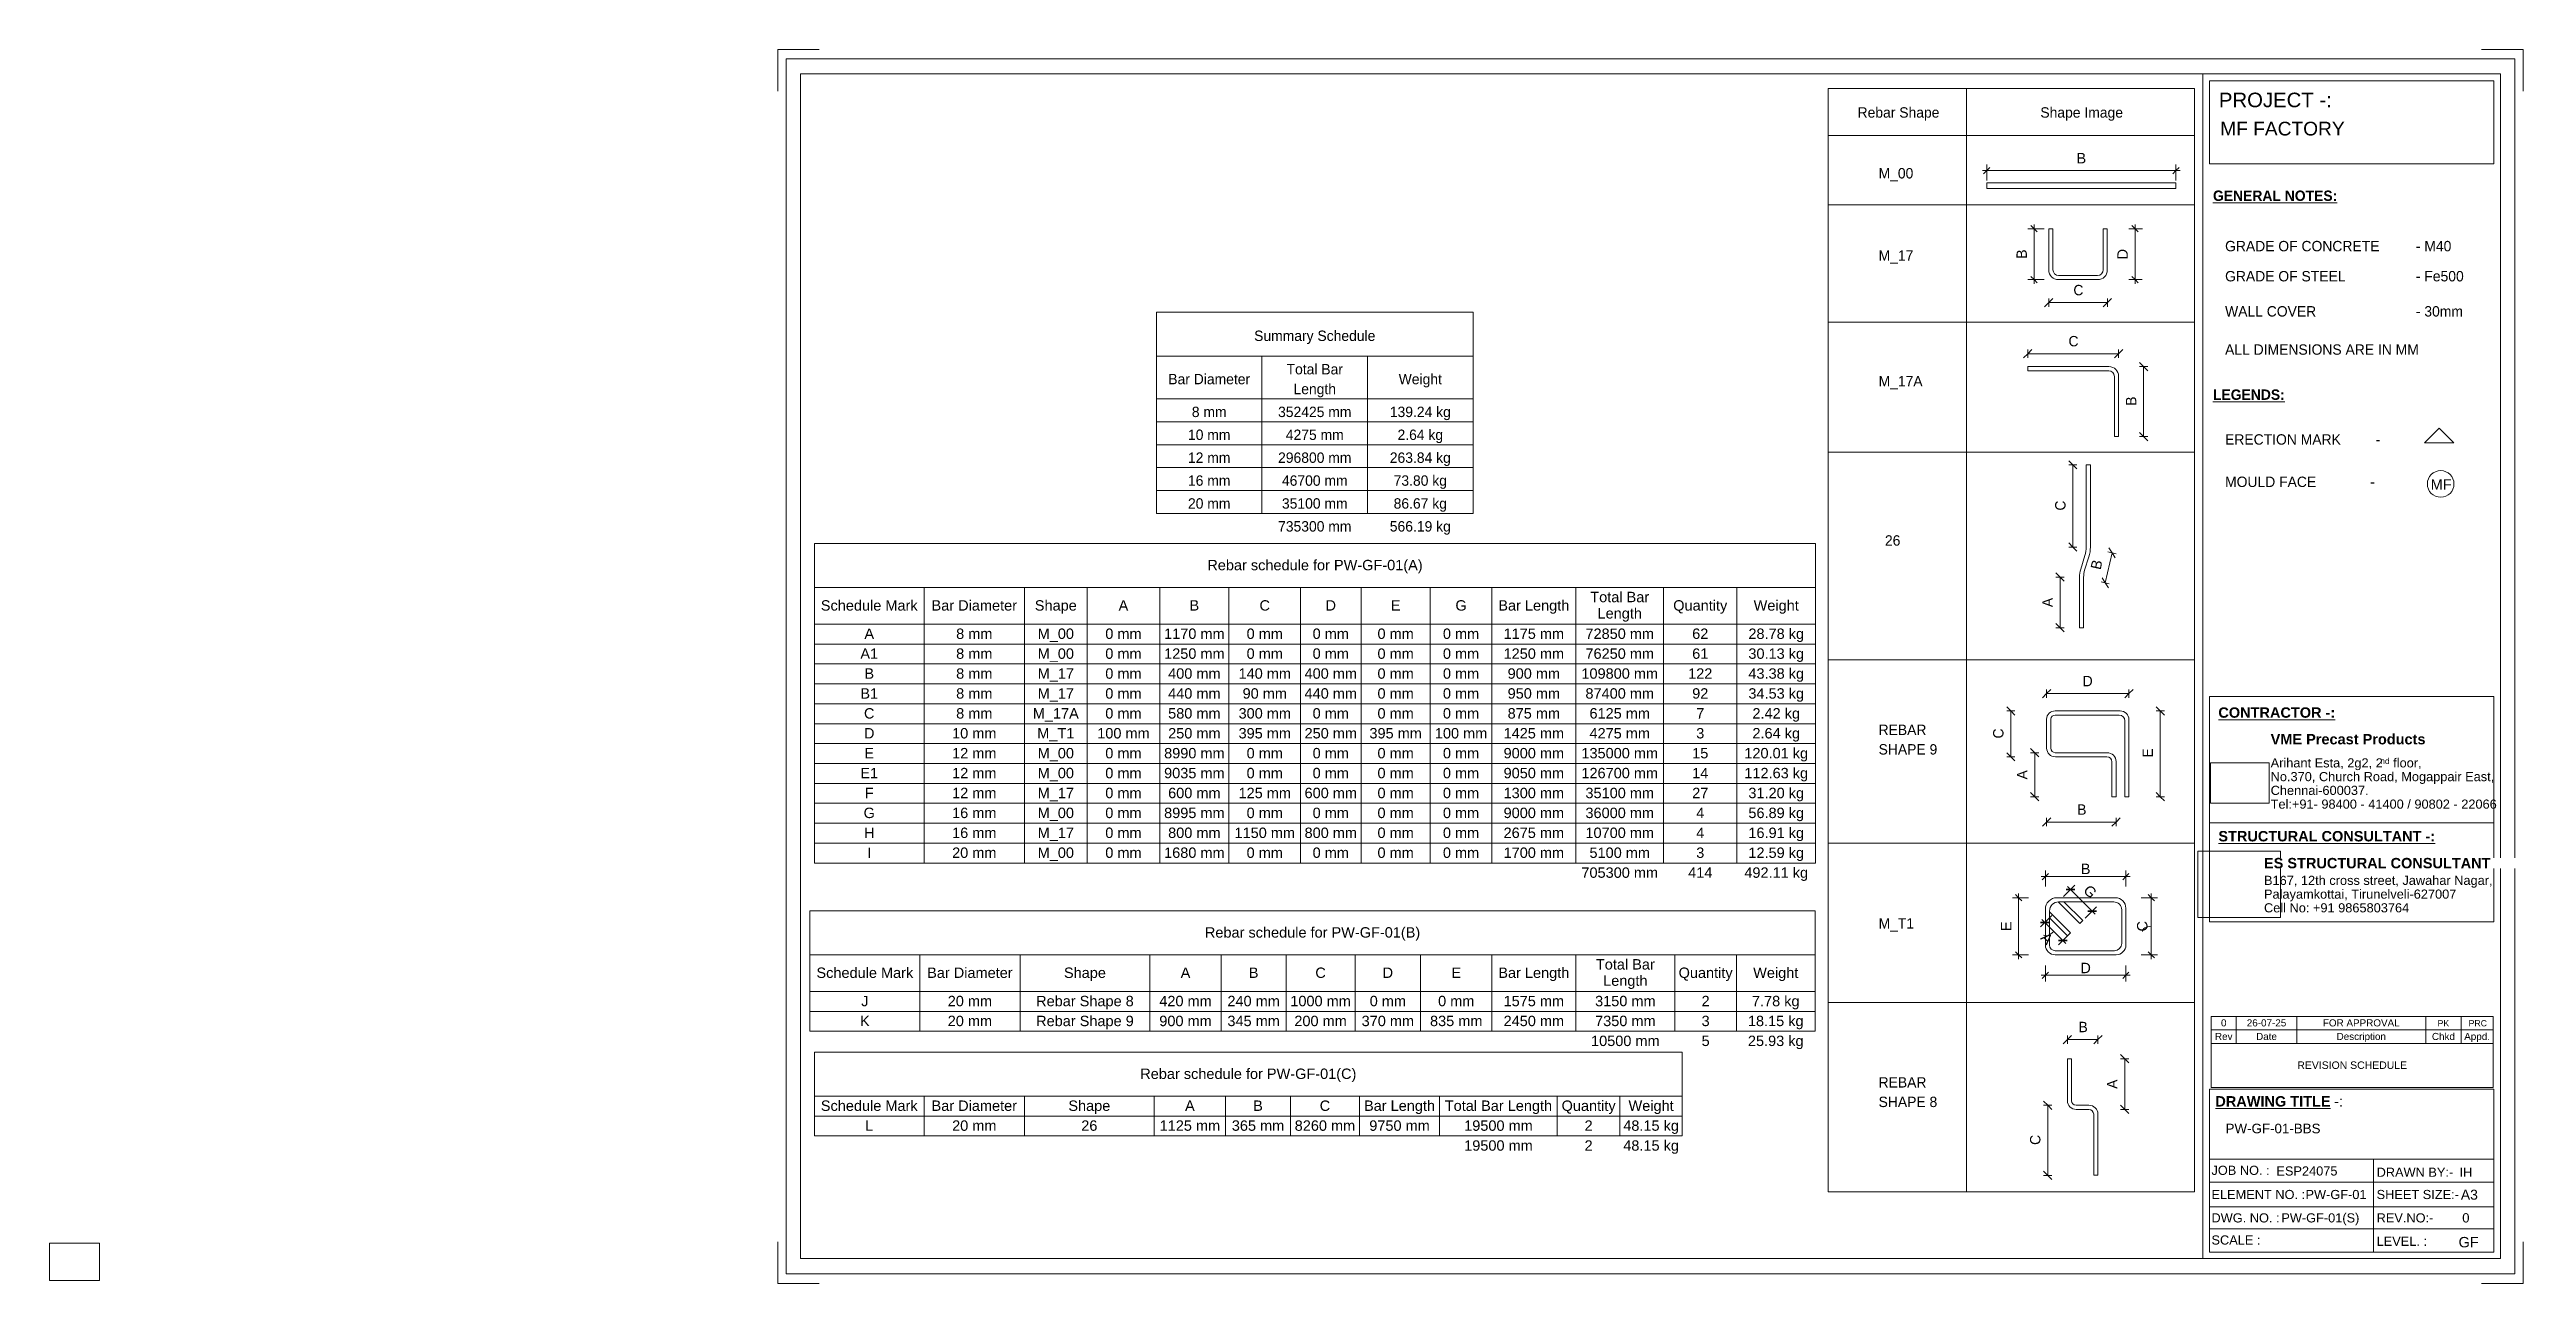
# Paper-space layout 'Layout1' of a CAD drawing. Header units: millimetres. Extents: x 0 to 596, y -1 to 296.
import ezdxf

# ---------------------------------------------------------------- set-up
doc = ezdxf.new("R2010")
doc.units = ezdxf.units.MM
for name, color, linetype, lineweight in [('A-ANNO-DIMS', 211, 'Continuous', 9), ('A-ANNO-DIMS-1', 211, 'Continuous', 9), ('A-DETL-MBND', 5, 'Continuous', 18), ('A-DETL-THIN', 151, 'Continuous', 18), ('G-ANNO-SCHD', 231, 'Continuous', 9), ('G-ANNO-TEXT', 231, 'Continuous', 9), ('G-ANNO-TTLB', 6, 'Continuous', 9), ('G-ANNO-TTLB-MEDM', 33, 'Continuous', 9), ('G-ANNO-TTLB-THIN', 151, 'Continuous', 9)]:
    doc.layers.add(name, color=color, linetype=linetype, lineweight=lineweight)
doc.styles.add('Arial', font='arial.ttf', dxfattribs={"height": 3.5})
doc.styles.add('Arial_1', font='arial.ttf', dxfattribs={"height": 2.2})
doc.styles.add('Arial_10', font='arial.ttf', dxfattribs={"height": 1.5})
doc.styles.add('Arial_2', font='arial.ttf', dxfattribs={"height": 2.4})
doc.styles.add('Arial_3', font='arial.ttf', dxfattribs={"height": 2.5})
doc.styles.add('Arial_4', font='arial.ttf', dxfattribs={"height": 1.42976})
doc.styles.add('Arial_5', font='arial.ttf', dxfattribs={"height": 2.25})
doc.styles.add('Arial_6', font='arial.ttf', dxfattribs={"height": 3.3})
doc.styles.add('Arial_7', font='arial.ttf', dxfattribs={"height": 2.3})
doc.styles.add('Arial_8', font='arial.ttf', dxfattribs={"height": 1.8})
doc.styles.add('Arial_9', font='arial.ttf', dxfattribs={"height": 1.7})
doc.styles.add('Arial_B', font='arialbd.ttf', dxfattribs={"height": 2.5})
doc.styles.add('Nirmala UI', font='Nirmala.ttf', dxfattribs={"height": 2.5})
doc.styles.add('Nirmala UI Semilight', font='NirmalaS.ttf', dxfattribs={"height": 2.5})
doc.styles.add('Nirmala UI Semilight_B', font='', dxfattribs={"height": 2.5})
doc.styles.get('Nirmala UI Semilight_B').set_extended_font_data('Nirmala UI Semilight', bold=True)
doc.dimstyles.new('Arrow_Filled_-_2_5_NI_UI', dxfattribs={"dimscale": 304.8, "dimtxt": 2.61841, "dimasz": 0.006562, "dimexe": 0.003281, "dimexo": 0.0625, "dimgap": 0.003281, "dimtad": 1, "dimdec": 4, "dimzin": 0, "dimdsep": 46, "dimtxsty": 'Nirmala UI Semilight', "dimblk1": 'OBLIQUE', "dimblk2": 'OBLIQUE', "dimsah": 1, "dimcen": 0.09, "dimazin": 0, "dimtfac": 1, "dimtdec": 4, "dimtix": 1, "dimtmove": 0, "dimatfit": 3, "dimfxl": 0.003281, "dimfxlon": 1, "dimtvp": 1, "dimtolj": 1, "dimtzin": 0, "dimarcsym": 2})
doc.dimstyles.new('Diagonal_-_2_5mm_Arial', dxfattribs={"dimscale": 304.8, "dimtxt": 2.550648, "dimasz": 0.004921, "dimexe": 0.004921, "dimexo": 0.0625, "dimgap": 0.003281, "dimtad": 1, "dimdec": 4, "dimzin": 0, "dimdsep": 46, "dimtxsty": 'Arial_3', "dimblk1": 'OBLIQUE', "dimblk2": 'OBLIQUE', "dimsah": 1, "dimcen": 0.09, "dimdle": 0.003281, "dimazin": 0, "dimtfac": 1, "dimtdec": 4, "dimtix": 1, "dimtmove": 0, "dimatfit": 3, "dimfxl": 0.007874, "dimfxlon": 1, "dimtvp": 1, "dimtolj": 1, "dimtzin": 0, "dimarcsym": 2})
doc.dimstyles.new('Diagonal_-_2_5mm_Arial_1', dxfattribs={"dimscale": 304.8, "dimtxt": 2.550648, "dimasz": 0.004921, "dimexe": 0.004921, "dimexo": 0.0625, "dimgap": 0.003281, "dimtad": 1, "dimdec": 4, "dimzin": 0, "dimdsep": 46, "dimtxsty": 'Arial_3', "dimblk1": 'OBLIQUE', "dimblk2": 'OBLIQUE', "dimsah": 1, "dimcen": 0.09, "dimdle": 0.003281, "dimazin": 0, "dimtfac": 1, "dimtdec": 4, "dimtix": 1, "dimtmove": 2, "dimatfit": 3, "dimfxl": 0.007874, "dimfxlon": 1, "dimtvp": 1, "dimtolj": 1, "dimtzin": 0, "dimarcsym": 2})
doc.dimstyles.new('Diagonal_-_2_5mm_Arial_2', dxfattribs={"dimscale": 304.8, "dimtxt": 2.550648, "dimasz": 0.004921, "dimexe": 0.004921, "dimexo": 0.004921, "dimgap": 0.003281, "dimtad": 1, "dimdec": 4, "dimzin": 0, "dimdsep": 46, "dimtxsty": 'Arial_3', "dimblk1": 'OBLIQUE', "dimblk2": 'OBLIQUE', "dimsah": 1, "dimcen": 0.09, "dimdle": 0.003281, "dimazin": 0, "dimtfac": 1, "dimtdec": 4, "dimtix": 1, "dimtmove": 0, "dimatfit": 3, "dimfxl": 1, "dimtvp": 1, "dimtfill": 1, "dimtolj": 1, "dimtzin": 0, "dimarcsym": 2})
doc.dimstyles.new('Diagonal_-_2_5mm_Arial_3', dxfattribs={"dimscale": 304.8, "dimtxt": 2.550648, "dimasz": 0.004921, "dimexe": 0.004921, "dimexo": 0.0625, "dimgap": 0.003281, "dimtad": 1, "dimdec": 4, "dimzin": 0, "dimdsep": 46, "dimtxsty": 'Arial_3', "dimblk1": 'OBLIQUE', "dimblk2": 'OBLIQUE', "dimsah": 1, "dimcen": 0.09, "dimdle": 0.003281, "dimazin": 0, "dimtfac": 1, "dimtdec": 4, "dimtix": 1, "dimtmove": 1, "dimatfit": 3, "dimfxl": 0.007874, "dimfxlon": 1, "dimtvp": 1, "dimtolj": 1, "dimtzin": 0, "dimarcsym": 2})
picture_1 = doc.add_image_def('image1.jpg', size_in_pixel=(996, 686))
picture_2 = doc.add_image_def('image2.jpg', size_in_pixel=(1600, 1280))

# ---------------------------------------------------------------- blocks, each defined once
blk = doc.blocks.new('ES-Landscape-A3 - ES-Landscape-A3-502445-PW-GF-01-BBS')
at = {"layer": 'G-ANNO-TTLB'}
for p, q in [((175.24, 296.27), (185.24, 296.27)), ((175.24, 296.27), (175.24, 286.27)), ((595.24, 296.27), (585.24, 296.27)), ((595.24, 296.27), (595.24, 286.27)), ((519.77, 140.54), (588.2, 140.54)), ((519.77, 86.33), (519.77, 140.54)), ((588.2, 86.33), (588.2, 140.54)), ((519.77, 110.14), (588.2, 110.14)), ((519.77, 6.78), (519.77, 46.03)), ((588.2, 6.78), (588.2, 46.03)), ((559.23, 29.2), (559.23, 6.78)), ((175.24, -0.73), (175.24, 9.27)), ((595.24, -0.73), (595.24, 9.27)), ((175.24, -0.73), (185.24, -0.73)), ((595.24, -0.73), (585.24, -0.73))]:
    blk.add_line(p, q, dxfattribs=at)
at = {"layer": 'G-ANNO-TTLB-MEDM'}
for p, q in [((180.73, 290.44), (180.73, 5.31)), ((180.73, 290.44), (589.79, 290.44)), ((518.17, 290.44), (518.17, 5.31)), ((519.77, 268.77), (519.77, 288.77)), ((519.77, 288.77), (588.2, 288.77)), ((588.2, 288.77), (588.2, 268.77)), ((589.79, 290.44), (589.79, 5.31)), ((588.2, 268.77), (519.77, 268.77)), ((519.77, 86.33), (588.2, 86.33)), ((519.77, 6.78), (588.2, 6.78)), ((180.73, 5.31), (589.79, 5.31))]:
    blk.add_line(p, q, dxfattribs=at)
at = {"layer": 'G-ANNO-TTLB-THIN'}
for p, q in [((177.29, 294.03), (177.29, 1.56)), ((593.23, 294.03), (177.29, 294.03)), ((593.23, 1.56), (593.23, 294.03)), ((519.77, 46.03), (588.2, 46.03)), ((519.77, 29.2), (588.2, 29.2)), ((519.77, 23.64), (588.2, 23.64)), ((519.77, 17.68), (588.2, 17.68)), ((519.77, 12.43), (588.2, 12.43)), ((177.29, 1.56), (593.23, 1.56))]:
    blk.add_line(p, q, dxfattribs=at)
at = {"layer": 'G-ANNO-TTLB', "insert": (534.5, 131.53), "char_height": 2.5, "width": 45.135, "attachment_point": 1, "style": 'Arial_B', "bg_fill": 3, "box_fill_scale": 0, "bg_fill_color": 256, "bg_fill_true_color": 3254780160, "bg_fill_transparency": 256}
blk.add_mtext('VME Precast Products', dxfattribs=at)
at = {"layer": 'G-ANNO-TTLB', "attachment_point": 1}
for s, insert, char_height, width, style in [('Arihant Esta, 2g2, 2', (534.5, 125.68), 2.2, 31.9873, 'Arial_1'), ('nd', (560.89, 125.72), 1.43, 2.7257, 'Arial_4'), (' floor,', (563.14, 125.68), 2.2, 9.1392, 'Arial_1'), ('No.370, Church Road, Mogappair East,', (534.5, 122.37), 2.2, 63.4135, 'Arial_1'), ('Tel:+91- 98400 - 41400 / 90802 - 22066 ', (534.5, 115.75), 2.2, 65.2574, 'Arial_1'), ('Chennai-600037.', (534.5, 119.06), 2.2, 27.6582, 'Arial_1'), ('Cell No: +91 9865803764', (532.9, 90.79), 2.2, 41.0464, 'Arial_1'), ('Palayamkottai, Tirunelveli-627007', (532.9, 94.09), 2.2, 54.4346, 'Arial_1'), ('JOB NO. :', (520.26, 27.61), 2.2, 16.5949, 'Arial_1'), ('DRAWN BY:-', (560, 27.14), 2.2, 21.7257, 'Arial_1'), ('ELEMENT NO. :', (520.26, 21.79), 2.2, 26.5359, 'Arial_1'), ('SHEET SIZE:-', (560, 21.79), 2.2, 23.2489, 'Arial_1'), ('DWG. NO. :', (520.26, 16.16), 2.2, 19.481, 'Arial_1'), ('REV.NO:-', (560, 16.16), 2.2, 16.0338, 'Arial_1'), ('SCALE :', (520.26, 10.84), 2.2, 13.8692, 'Arial_1'), ('LEVEL. :', (560, 10.53), 2.2, 14.3502, 'Arial_1')]:
    blk.add_mtext(s, dxfattribs=dict(at, insert=insert, char_height=char_height, width=width, style=style))
at = {"layer": 'G-ANNO-TTLB'}
image = blk.add_image(picture_1, insert=(520, 114.84), size_in_units=(14.11, 9.72), dxfattribs=at)
image.dxf.flags = 7
image = blk.add_image(picture_2, insert=(516.95, 87.39), size_in_units=(19.92, 15.93), dxfattribs=at)
image.dxf.flags = 7
at = {"layer": 'G-ANNO-TTLB', "attachment_point": 1, "bg_fill": 3, "box_fill_scale": 0, "bg_fill_color": 256, "bg_fill_true_color": 3254780160, "bg_fill_transparency": 256}
for s, insert, char_height, width, style in [('PROJECT -:', (522.05, 285.89), 3.5, 33.3502, 'Arial'), ('\\LCONTRACTOR -:', (521.92, 137.94), 2.5, 33.9114, 'Arial_B'), ('\\LSTRUCTURAL CONSULTANT -:', (521.92, 108.18), 2.5, 62.8523, 'Arial_B'), ('ES STRUCTURAL CONSULTANT', (532.9, 101.7), 2.5, 65.6582, 'Arial_B'), ('\\LDRAWING TITLE', (521.19, 44.36), 2.5, 33.4304, 'Arial_B'), ('A3', (580.27, 21.84), 2.4, 4.9705, 'Arial_2')]:
    blk.add_mtext(s, dxfattribs=dict(at, insert=insert, char_height=char_height, width=width, style=style))
at = {"layer": 'G-ANNO-TTLB', "insert": (532.9, 97.4), "char_height": 2.2, "width": 65.1772, "attachment_point": 1, "style": 'Arial_1'}
blk.add_mtext('B167, 12th cross street, Jawahar Nagar,', dxfattribs=at)
at = {"layer": 'G-ANNO-TTLB', "insert": (548.78, 44.36), "char_height": 2.5, "width": 1.2025, "attachment_point": 1, "style": 'Arial_B', "bg_fill": 3, "box_fill_scale": 0, "bg_fill_color": 256, "bg_fill_true_color": 3254780160, "bg_fill_transparency": 256}
blk.add_mtext('\\fArial|b1|i0|c0|p34|; ', dxfattribs=at)
at = {"layer": 'G-ANNO-TTLB', "insert": (549.77, 44.36), "char_height": 2.5, "width": 2.6456, "attachment_point": 1, "style": 'Arial_3', "bg_fill": 3, "box_fill_scale": 0, "bg_fill_color": 256, "bg_fill_true_color": 3254780160, "bg_fill_transparency": 256}
blk.add_mtext('-:', dxfattribs=at)
blk = doc.blocks.new('DIMBLOCK1-PW-GF-01-BBS')
at = {"layer": 'A-ANNO-DIMS-1'}
for p, q in [((466.18, 267.13), (466.18, 268.63)), ((511.7, 267.13), (511.7, 268.63)), ((465.18, 267.13), (512.7, 267.13)), ((466.18, 267.13), (466.18, 264.73)), ((511.7, 267.13), (511.7, 264.73))]:
    blk.add_line(p, q, dxfattribs=at)
at = {"layer": 'A-ANNO-DIMS-1', "lineweight": 35}
for p, q in [((466.18, 267.13), (465.43, 266.38)), ((466.18, 267.13), (466.93, 267.88)), ((511.7, 267.13), (510.95, 266.38)), ((511.7, 267.13), (512.45, 267.88))]:
    blk.add_line(p, q, dxfattribs=at)
at = {"layer": 'A-ANNO-DIMS-1', "color": 0, "insert": (487.78, 271.37), "char_height": 2.5, "width": 2.7782, "attachment_point": 1, "line_spacing_factor": 0.941778, "style": 'Arial_3'}
blk.add_mtext('B', dxfattribs=at)
blk = doc.blocks.new('_Oblique')
at = {"color": 0, "linetype": 'ByBlock', "lineweight": -2}
blk.add_line((-0.5, -0.5), (0.5, 0.5), dxfattribs=at)
blk = doc.blocks.new('DIMBLOCK2-PW-GF-01-BBS')
at = {"layer": 'A-ANNO-DIMS-1'}
for p, q in [((477.58, 253.14), (476.08, 253.14)), ((477.58, 239.89), (477.58, 254.14)), ((477.58, 253.14), (479.98, 253.14)), ((477.58, 240.89), (476.08, 240.89)), ((477.58, 240.89), (479.98, 240.89))]:
    blk.add_line(p, q, dxfattribs=at)
at = {"layer": 'A-ANNO-DIMS-1', "lineweight": 35}
for p, q in [((477.58, 253.14), (476.83, 253.89)), ((477.58, 253.14), (478.33, 252.39)), ((477.58, 240.89), (476.83, 241.64)), ((477.58, 240.89), (478.33, 240.14))]:
    blk.add_line(p, q, dxfattribs=at)
at = {"layer": 'A-ANNO-DIMS-1', "color": 0, "insert": (473.34, 245.85), "char_height": 2.5, "width": 2.7782, "attachment_point": 1, "rotation": 90, "line_spacing_factor": 0.941778, "style": 'Arial_3'}
blk.add_mtext('B', dxfattribs=at)
blk = doc.blocks.new('DIMBLOCK3-PW-GF-01-BBS')
at = {"layer": 'A-ANNO-DIMS-1'}
for p, q in [((501.86, 253.14), (500.36, 253.14)), ((501.86, 254.14), (501.86, 239.89)), ((501.86, 253.14), (503.67, 253.14)), ((501.86, 240.89), (500.36, 240.89)), ((501.86, 240.89), (503.55, 240.89))]:
    blk.add_line(p, q, dxfattribs=at)
at = {"layer": 'A-ANNO-DIMS-1', "lineweight": 35}
for p, q in [((501.86, 253.14), (501.11, 253.89)), ((501.86, 253.14), (502.61, 252.39)), ((501.86, 240.89), (501.11, 241.64)), ((501.86, 240.89), (502.61, 240.14))]:
    blk.add_line(p, q, dxfattribs=at)
at = {"layer": 'A-ANNO-DIMS-1', "color": 0, "insert": (497.61, 245.76), "char_height": 2.5, "width": 3.0137, "attachment_point": 1, "rotation": 90, "line_spacing_factor": 0.941778, "style": 'Arial_3', "bg_fill": 3, "box_fill_scale": 0, "bg_fill_color": 256, "bg_fill_true_color": 3254780160, "bg_fill_transparency": 256}
blk.add_mtext('D', dxfattribs=at)
blk = doc.blocks.new('DIMBLOCK4-PW-GF-01-BBS')
at = {"layer": 'A-ANNO-DIMS-1'}
for p, q in [((476.03, 223.06), (475.03, 222.06)), ((476.03, 223.06), (477.03, 224.06)), ((476.03, 223.06), (476.03, 224.06)), ((476.03, 223.06), (497.91, 223.06)), ((476.03, 223.06), (476.03, 222.06)), ((497.91, 223.06), (496.91, 222.06)), ((497.91, 223.06), (498.91, 224.06)), ((497.91, 223.06), (497.91, 224.06)), ((497.91, 223.06), (497.91, 222.06))]:
    blk.add_line(p, q, dxfattribs=at)
at = {"layer": 'A-ANNO-DIMS-1', "color": 0, "insert": (485.85, 227.33), "char_height": 2.5, "width": 2.6851, "attachment_point": 1, "line_spacing_factor": 1.142579, "style": 'Nirmala UI Semilight'}
blk.add_mtext('C', dxfattribs=at)
blk = doc.blocks.new('DIMBLOCK5-PW-GF-01-BBS')
at = {"layer": 'A-ANNO-DIMS-1'}
for p, q in [((503.93, 219.96), (502.93, 220.96)), ((503.93, 219.96), (502.93, 219.96)), ((503.93, 203.12), (503.93, 219.96)), ((503.93, 219.96), (504.93, 218.96)), ((503.93, 219.96), (504.93, 219.96)), ((503.93, 203.12), (502.93, 204.12)), ((503.93, 203.12), (502.93, 203.12)), ((503.93, 203.12), (504.93, 202.12)), ((503.93, 203.12), (504.93, 203.12))]:
    blk.add_line(p, q, dxfattribs=at)
at = {"layer": 'A-ANNO-DIMS-1', "color": 0, "insert": (499.67, 210.54), "char_height": 2.5, "width": 2.3994, "attachment_point": 1, "rotation": 90, "line_spacing_factor": 1.142579, "style": 'Nirmala UI Semilight'}
blk.add_mtext('B', dxfattribs=at)
blk = doc.blocks.new('DIMBLOCK6-PW-GF-01-BBS')
at = {"layer": 'A-ANNO-DIMS-1'}
for p, q in [((483.82, 169.3), (482.82, 170.3)), ((483.82, 169.3), (482.82, 169.3)), ((483.82, 157.09), (483.82, 169.3)), ((483.82, 169.3), (484.82, 168.3)), ((483.82, 169.3), (484.82, 169.3)), ((483.82, 157.09), (482.82, 158.09)), ((483.82, 157.09), (482.82, 157.09)), ((483.82, 157.09), (484.82, 156.09)), ((483.82, 157.09), (484.82, 157.09))]:
    blk.add_line(p, q, dxfattribs=at)
at = {"layer": 'A-ANNO-DIMS-1', "color": 0, "insert": (479.56, 162.06), "char_height": 2.5, "width": 2.7422, "attachment_point": 1, "rotation": 90, "line_spacing_factor": 1.142579, "style": 'Nirmala UI Semilight'}
blk.add_mtext('A', dxfattribs=at)
blk = doc.blocks.new('DIMBLOCK7-PW-GF-01-BBS')
at = {"layer": 'A-ANNO-DIMS-1'}
for p, q in [((494.69, 167.9), (496.33, 175.12)), ((496.33, 175.12), (495.35, 175.34)), ((496.33, 175.12), (495.58, 176.31)), ((496.33, 175.12), (497.08, 173.92)), ((496.33, 175.12), (497.31, 174.9)), ((494.69, 167.9), (493.72, 168.12)), ((494.69, 167.9), (493.94, 169.09)), ((494.69, 167.9), (495.45, 166.7)), ((494.69, 167.9), (495.67, 167.68))]:
    blk.add_line(p, q, dxfattribs=at)
at = {"layer": 'A-ANNO-DIMS-1', "color": 0, "insert": (491.13, 171.47), "char_height": 2.5, "width": 2.3994, "attachment_point": 1, "rotation": 77.23618, "line_spacing_factor": 1.142579, "style": 'Nirmala UI Semilight'}
blk.add_mtext('B', dxfattribs=at)
blk = doc.blocks.new('DIMBLOCK8-PW-GF-01-BBS')
at = {"layer": 'A-ANNO-DIMS-1'}
for p, q in [((486.9, 196.31), (485.9, 197.31)), ((486.9, 196.31), (485.9, 196.31)), ((486.9, 176.52), (486.9, 196.31)), ((486.9, 196.31), (487.9, 195.31)), ((486.9, 196.31), (487.9, 196.31)), ((486.9, 176.52), (485.9, 177.52)), ((486.9, 176.52), (485.9, 176.52)), ((486.9, 176.52), (487.9, 175.52)), ((486.9, 176.52), (487.9, 176.52))]:
    blk.add_line(p, q, dxfattribs=at)
at = {"layer": 'A-ANNO-DIMS-1', "color": 0, "insert": (482.64, 185.3), "char_height": 2.5, "width": 2.6851, "attachment_point": 1, "rotation": 90, "line_spacing_factor": 1.142579, "style": 'Nirmala UI Semilight'}
blk.add_mtext('C', dxfattribs=at)
blk = doc.blocks.new('DIMBLOCK9-PW-GF-01-BBS')
at = {"layer": 'A-ANNO-DIMS-1'}
for p, q in [((481.11, 235.36), (480.11, 234.36)), ((481.11, 235.36), (482.11, 236.36)), ((481.11, 235.36), (481.11, 236.36)), ((481.11, 235.36), (495.2, 235.36)), ((481.11, 235.36), (481.11, 234.36)), ((495.2, 235.36), (494.2, 234.36)), ((495.2, 235.36), (496.2, 236.36)), ((495.2, 235.36), (495.2, 236.36)), ((495.2, 235.36), (495.2, 234.36))]:
    blk.add_line(p, q, dxfattribs=at)
at = {"layer": 'A-ANNO-DIMS-1', "color": 0, "insert": (487.03, 239.62), "char_height": 2.5, "width": 2.6851, "attachment_point": 1, "line_spacing_factor": 1.142579, "style": 'Nirmala UI Semilight'}
blk.add_mtext('C', dxfattribs=at)
blk = doc.blocks.new('DIMBLOCK10-PW-GF-01-BBS')
at = {"layer": 'A-ANNO-DIMS-1'}
for p, q in [((479.29, 97.19), (500.66, 97.19)), ((480.29, 97.19), (480.29, 98.69)), ((480.29, 97.19), (480.29, 94.79)), ((499.66, 97.19), (499.66, 98.69)), ((499.66, 97.19), (499.66, 94.79))]:
    blk.add_line(p, q, dxfattribs=at)
at = {"layer": 'A-ANNO-DIMS-1', "lineweight": 35}
for p, q in [((480.29, 97.19), (479.54, 96.44)), ((480.29, 97.19), (481.04, 97.94)), ((499.66, 97.19), (498.91, 96.44)), ((499.66, 97.19), (500.41, 97.94))]:
    blk.add_line(p, q, dxfattribs=at)
at = {"layer": 'A-ANNO-DIMS-1', "color": 0, "insert": (488.82, 100.31), "char_height": 2.5, "width": 2.7782, "attachment_point": 1, "line_spacing_factor": 0.941778, "style": 'Arial_3'}
blk.add_mtext('B', dxfattribs=at)
blk = doc.blocks.new('DIMBLOCK11-PW-GF-01-BBS')
at = {"layer": 'A-ANNO-DIMS-1'}
for p, q in [((473.85, 92.12), (472.35, 92.12)), ((473.85, 77.37), (473.85, 93.12)), ((473.85, 92.12), (476.25, 92.12)), ((473.85, 78.37), (472.35, 78.37)), ((473.85, 78.37), (476.25, 78.37))]:
    blk.add_line(p, q, dxfattribs=at)
at = {"layer": 'A-ANNO-DIMS-1', "lineweight": 35}
for p, q in [((473.85, 92.12), (473.1, 92.87)), ((473.85, 92.12), (474.6, 91.37)), ((473.85, 78.37), (473.1, 79.12)), ((473.85, 78.37), (474.6, 77.62))]:
    blk.add_line(p, q, dxfattribs=at)
at = {"layer": 'A-ANNO-DIMS-1', "color": 0, "insert": (469.61, 84.08), "char_height": 2.5, "width": 2.7782, "attachment_point": 1, "rotation": 90, "line_spacing_factor": 0.941778, "style": 'Arial_3'}
blk.add_mtext('E', dxfattribs=at)
blk = doc.blocks.new('DIMBLOCK12-PW-GF-01-BBS')
at = {"layer": 'A-ANNO-DIMS-1'}
for p, q in [((479.29, 73.44), (500.66, 73.44)), ((480.29, 73.44), (480.29, 75.84)), ((480.29, 73.44), (480.29, 71.94)), ((499.66, 73.44), (499.66, 75.84)), ((499.66, 73.44), (499.66, 71.94))]:
    blk.add_line(p, q, dxfattribs=at)
at = {"layer": 'A-ANNO-DIMS-1', "lineweight": 35}
for p, q in [((480.29, 73.44), (479.54, 72.69)), ((480.29, 73.44), (481.04, 74.19)), ((499.66, 73.44), (498.91, 72.69)), ((499.66, 73.44), (500.41, 74.19))]:
    blk.add_line(p, q, dxfattribs=at)
at = {"layer": 'A-ANNO-DIMS-1', "color": 0, "insert": (488.72, 76.46), "char_height": 2.5, "width": 3.0137, "attachment_point": 1, "line_spacing_factor": 0.941778, "style": 'Arial_3'}
blk.add_mtext('D', dxfattribs=at)
blk = doc.blocks.new('DIMBLOCK13-PW-GF-01-BBS')
at = {"layer": 'A-ANNO-DIMS-1'}
for p, q in [((505.78, 92.12), (503.38, 92.12)), ((505.78, 93.12), (505.78, 77.37)), ((505.78, 92.12), (507.28, 92.12)), ((505.78, 78.37), (503.38, 78.37)), ((505.78, 78.37), (507.28, 78.37))]:
    blk.add_line(p, q, dxfattribs=at)
at = {"layer": 'A-ANNO-DIMS-1', "lineweight": 35}
for p, q in [((505.78, 92.12), (505.03, 92.87)), ((505.78, 92.12), (506.53, 91.37)), ((505.78, 78.37), (505.03, 79.12)), ((505.78, 78.37), (506.53, 77.62))]:
    blk.add_line(p, q, dxfattribs=at)
at = {"layer": 'A-ANNO-DIMS-1'}
blk.add_ellipse((505.78, 83.99), major_axis=(2.15, 0), ratio=0.58469, start_param=1.570796, end_param=3.141593, dxfattribs=at)
at = {"layer": 'A-ANNO-DIMS-1', "color": 0, "insert": (502.35, 83.99), "char_height": 2.5, "width": 3.0137, "attachment_point": 1, "rotation": 90, "line_spacing_factor": 0.941778, "style": 'Arial_3'}
blk.add_mtext('C', dxfattribs=at)
blk = doc.blocks.new('DIMBLOCK14-PW-GF-01-BBS')
at = {"layer": 'A-ANNO-DIMS-1', "lineweight": 35}
for p, q in [((480.14, 86.16), (479.08, 86.16)), ((480.14, 86.16), (481.2, 86.16)), ((484.49, 81.81), (483.43, 81.81)), ((484.49, 81.81), (485.55, 81.81))]:
    blk.add_line(p, q, dxfattribs=at)
at = {"layer": 'A-ANNO-DIMS-1'}
for p, q in [((480.14, 86.16), (479.08, 85.1)), ((485.19, 81.11), (479.43, 86.87)), ((480.14, 86.16), (481.83, 87.86)), ((484.49, 81.81), (486.18, 83.51)), ((484.49, 81.81), (483.43, 80.75))]:
    blk.add_line(p, q, dxfattribs=at)
blk.add_ellipse((481.49, 84.81), major_axis=(1.68, 1.68), ratio=0.487907, start_param=3.141593, end_param=4.712389, dxfattribs=at)
at = {"layer": 'A-ANNO-DIMS-1', "color": 0, "insert": (480.72, 84.04), "char_height": 2.5, "width": 2.7782, "attachment_point": 1, "rotation": 315, "line_spacing_factor": 0.941778, "style": 'Arial_3'}
blk.add_mtext('A', dxfattribs=at)
blk = doc.blocks.new('DIMBLOCK15-PW-GF-01-BBS')
at = {"layer": 'A-ANNO-DIMS-1'}
for p, q in [((486.34, 94.1), (484.65, 92.4)), ((492.26, 88.18), (485.64, 94.81)), ((486.34, 94.1), (487.4, 95.16)), ((491.56, 88.88), (492.62, 89.95)), ((491.56, 88.88), (489.86, 87.19))]:
    blk.add_line(p, q, dxfattribs=at)
at = {"layer": 'A-ANNO-DIMS-1', "lineweight": 35}
for p, q in [((486.34, 94.1), (485.28, 94.1)), ((486.34, 94.1), (487.4, 94.1)), ((491.56, 88.88), (490.5, 88.88)), ((491.56, 88.88), (492.62, 88.88))]:
    blk.add_line(p, q, dxfattribs=at)
at = {"layer": 'A-ANNO-DIMS-1', "color": 0, "insert": (491, 95.45), "char_height": 2.5, "width": 3.2491, "attachment_point": 1, "rotation": 315, "line_spacing_factor": 0.941778, "style": 'Arial_3'}
blk.add_mtext('G', dxfattribs=at)
blk = doc.blocks.new('DIMBLOCK16-PW-GF-01-BBS')
at = {"layer": 'A-ANNO-DIMS-1'}
for p, q in [((480.6, 110.33), (479.6, 109.33)), ((480.6, 110.33), (481.6, 111.33)), ((480.6, 110.33), (480.6, 111.33)), ((480.6, 110.33), (497.29, 110.33)), ((480.6, 110.33), (480.6, 109.33)), ((497.29, 110.33), (496.29, 109.33)), ((497.29, 110.33), (498.29, 111.33)), ((497.29, 110.33), (497.29, 111.33)), ((497.29, 110.33), (497.29, 109.33))]:
    blk.add_line(p, q, dxfattribs=at)
at = {"layer": 'A-ANNO-DIMS-1', "color": 0, "insert": (487.95, 114.59), "char_height": 2.5, "width": 2.3994, "attachment_point": 1, "line_spacing_factor": 1.142579, "style": 'Nirmala UI Semilight'}
blk.add_mtext('B', dxfattribs=at)
blk = doc.blocks.new('DIMBLOCK17-PW-GF-01-BBS')
at = {"layer": 'A-ANNO-DIMS-1'}
for p, q in [((477.74, 127.03), (476.74, 128.03)), ((477.74, 127.03), (476.74, 127.03)), ((477.74, 116.41), (477.74, 127.03)), ((477.74, 127.03), (478.74, 126.03)), ((477.74, 127.03), (478.74, 127.03)), ((477.74, 116.41), (476.74, 117.41)), ((477.74, 116.41), (476.74, 116.41)), ((477.74, 116.41), (478.74, 115.41)), ((477.74, 116.41), (478.74, 116.41))]:
    blk.add_line(p, q, dxfattribs=at)
at = {"layer": 'A-ANNO-DIMS-1', "color": 0, "insert": (473.47, 120.58), "char_height": 2.5, "width": 2.7422, "attachment_point": 1, "rotation": 90, "line_spacing_factor": 1.142579, "style": 'Nirmala UI Semilight'}
blk.add_mtext('A', dxfattribs=at)
blk = doc.blocks.new('DIMBLOCK18-PW-GF-01-BBS')
at = {"layer": 'A-ANNO-DIMS-1'}
for p, q in [((471.98, 137.09), (470.98, 138.09)), ((471.98, 137.09), (470.98, 137.09)), ((471.98, 126.03), (471.98, 137.09)), ((471.98, 137.09), (472.98, 136.09)), ((471.98, 137.09), (472.98, 137.09)), ((471.98, 126.03), (470.98, 127.03)), ((471.98, 126.03), (470.98, 126.03)), ((471.98, 126.03), (472.98, 125.03)), ((471.98, 126.03), (472.98, 126.03))]:
    blk.add_line(p, q, dxfattribs=at)
at = {"layer": 'A-ANNO-DIMS-1', "color": 0, "insert": (467.71, 130.44), "char_height": 2.5, "width": 2.6851, "attachment_point": 1, "rotation": 90, "line_spacing_factor": 1.142579, "style": 'Nirmala UI Semilight'}
blk.add_mtext('C', dxfattribs=at)
blk = doc.blocks.new('DIMBLOCK19-PW-GF-01-BBS')
at = {"layer": 'A-ANNO-DIMS-1'}
for p, q in [((480.6, 141.25), (479.6, 140.25)), ((480.6, 141.25), (481.6, 142.25)), ((480.6, 141.25), (480.6, 142.25)), ((480.6, 141.25), (500.41, 141.25)), ((480.6, 141.25), (480.6, 140.25)), ((500.41, 141.25), (499.41, 140.25)), ((500.41, 141.25), (501.41, 142.25)), ((500.41, 141.25), (500.41, 142.25)), ((500.41, 141.25), (500.41, 140.25))]:
    blk.add_line(p, q, dxfattribs=at)
at = {"layer": 'A-ANNO-DIMS-1', "color": 0, "insert": (489.27, 145.51), "char_height": 2.5, "width": 2.9707, "attachment_point": 1, "line_spacing_factor": 1.142579, "style": 'Nirmala UI Semilight'}
blk.add_mtext('D', dxfattribs=at)
blk = doc.blocks.new('DIMBLOCK20-PW-GF-01-BBS')
at = {"layer": 'A-ANNO-DIMS-1'}
for p, q in [((507.93, 137.09), (506.93, 138.09)), ((507.93, 137.09), (506.93, 137.09)), ((507.93, 116.41), (507.93, 137.09)), ((507.93, 137.09), (508.93, 136.09)), ((507.93, 137.09), (508.93, 137.09)), ((507.93, 116.41), (506.93, 117.41)), ((507.93, 116.41), (506.93, 116.41)), ((507.93, 116.41), (508.93, 115.41)), ((507.93, 116.41), (508.93, 116.41))]:
    blk.add_line(p, q, dxfattribs=at)
at = {"layer": 'A-ANNO-DIMS-1', "color": 0, "insert": (503.67, 125.85), "char_height": 2.5, "width": 2.1709, "attachment_point": 1, "rotation": 90, "line_spacing_factor": 1.142579, "style": 'Nirmala UI Semilight'}
blk.add_mtext('E', dxfattribs=at)
blk = doc.blocks.new('DIMBLOCK21-PW-GF-01-BBS')
at = {"layer": 'A-ANNO-DIMS-1'}
for p, q in [((485.6, 57.99), (484.6, 56.99)), ((485.6, 57.99), (486.6, 58.99)), ((485.6, 57.99), (485.6, 58.99)), ((485.6, 57.99), (492.92, 57.99)), ((485.6, 57.99), (485.6, 56.99)), ((492.92, 57.99), (491.92, 56.99)), ((492.92, 57.99), (493.92, 58.99)), ((492.92, 57.99), (492.92, 58.99)), ((492.92, 57.99), (492.92, 56.99))]:
    blk.add_line(p, q, dxfattribs=at)
at = {"layer": 'A-ANNO-DIMS-1', "color": 0, "insert": (488.26, 62.25), "char_height": 2.5, "width": 2.3994, "attachment_point": 1, "line_spacing_factor": 1.142579, "style": 'Nirmala UI Semilight'}
blk.add_mtext('B', dxfattribs=at)
blk = doc.blocks.new('DIMBLOCK22-PW-GF-01-BBS')
at = {"layer": 'A-ANNO-DIMS-1'}
for p, q in [((480.86, 42.18), (479.86, 43.18)), ((480.86, 42.18), (479.86, 42.18)), ((480.86, 25.3), (480.86, 42.18)), ((480.86, 42.18), (481.86, 41.18)), ((480.86, 42.18), (481.86, 42.18)), ((480.86, 25.3), (479.86, 26.3)), ((480.86, 25.3), (479.86, 25.3)), ((480.86, 25.3), (481.86, 24.3)), ((480.86, 25.3), (481.86, 25.3))]:
    blk.add_line(p, q, dxfattribs=at)
at = {"layer": 'A-ANNO-DIMS-1', "color": 0, "insert": (476.6, 32.62), "char_height": 2.5, "width": 2.6851, "attachment_point": 1, "rotation": 90, "line_spacing_factor": 1.142579, "style": 'Nirmala UI Semilight'}
blk.add_mtext('C', dxfattribs=at)
blk = doc.blocks.new('DIMBLOCK23-PW-GF-01-BBS')
at = {"layer": 'A-ANNO-DIMS-1'}
for p, q in [((499.39, 53.35), (498.39, 54.35)), ((499.39, 53.35), (498.39, 53.35)), ((499.39, 53.35), (499.39, 41.18)), ((499.39, 53.35), (500.39, 52.35)), ((499.39, 53.35), (500.39, 53.35)), ((499.39, 41.18), (498.39, 42.18)), ((499.39, 41.18), (498.39, 41.18)), ((499.39, 41.18), (500.39, 40.18)), ((499.39, 41.18), (500.39, 41.18))]:
    blk.add_line(p, q, dxfattribs=at)
at = {"layer": 'A-ANNO-DIMS-1', "color": 0, "insert": (495.12, 46.12), "char_height": 2.5, "width": 2.7422, "attachment_point": 1, "rotation": 90, "line_spacing_factor": 1.142579, "style": 'Nirmala UI Semilight'}
blk.add_mtext('A', dxfattribs=at)

psp = doc.layouts.get("Layout1")

# ---------------------------------------------------------------- linework, layer by layer
at = {"layer": 'A-DETL-MBND'}
for p, q in [((428.05385, 275.55728), (516.14757, 275.55728)), ((466.17668, 264.15874), (511.69751, 264.15874)), ((466.17668, 264.15874), (466.17668, 262.85874)), ((466.17668, 262.85874), (511.69751, 262.85874)), ((511.69751, 264.15874), (511.69751, 262.85874))]:
    psp.add_line(p, q, dxfattribs=at)
at = {"layer": 'A-DETL-THIN'}
for p, q in [((428.05385, 286.88954), (516.14757, 286.88954)), ((428.05385, 286.88954), (428.05385, 21.30523)), ((461.34757, 286.88954), (461.34757, 21.30523)), ((516.14757, 286.88954), (516.14757, 21.30523)), ((428.05385, 258.91415), (516.14757, 258.91415)), ((481.10641, 243.1997), (481.10641, 253.13678)), ((481.10641, 253.13678), (482.10641, 253.13678)), ((482.10641, 253.13678), (482.10641, 243.26308)), ((494.19702, 253.13678), (494.19702, 243.26308)), ((495.19702, 253.13678), (494.19702, 253.13678)), ((495.19702, 243.1997), (495.19702, 253.13678)), ((492.88409, 240.88678), (483.41933, 240.88678)), ((483.48272, 241.88678), (492.82071, 241.88678)), ((428.05385, 230.63954), (516.14757, 230.63954)), ((476.03201, 219.96153), (495.59675, 219.96153)), ((476.03201, 219.96153), (476.03201, 218.96153)), ((495.55478, 218.96153), (476.03201, 218.96153)), ((496.90701, 203.11608), (496.90701, 217.60929)), ((497.90701, 217.65126), (497.90701, 203.11608)), ((496.90701, 203.11608), (497.90701, 203.11608)), ((575.0695, 205.13911), (571.53396, 201.60358)), ((578.60503, 201.60358), (575.0695, 205.13911)), ((428.05385, 199.38954), (516.14757, 199.38954)), ((571.53396, 201.60358), (578.60503, 201.60358)), ((490.13052, 176.52263), (490.13052, 196.3103)), ((490.13052, 196.3103), (491.13052, 196.3103)), ((491.13052, 196.3103), (491.13052, 176.52263)), ((488.79083, 171.22857), (489.81911, 174.49582)), ((490.77299, 174.19561), (489.74471, 170.92836)), ((488.49479, 157.09422), (488.49479, 169.30182)), ((489.49479, 169.30182), (489.49479, 157.09422)), ((488.49479, 157.09422), (489.49479, 157.09422)), ((428.05385, 149.38954), (516.14757, 149.38954)), ((482.61792, 137.09448), (498.27783, 137.09448)), ((480.5998, 128.11913), (480.5998, 135.07636)), ((481.5998, 128.103), (481.5998, 135.07326)), ((482.62102, 136.09448), (498.03442, 136.09448)), ((499.4123, 134.71659), (499.4123, 116.40698)), ((500.4123, 134.96), (500.4123, 116.40698)), ((495.16214, 127.03198), (482.67083, 127.03198)), ((495.1093, 126.03198), (482.68695, 126.03198)), ((496.29257, 116.40698), (496.29257, 124.8487)), ((497.29257, 116.40698), (497.29257, 124.90155)), ((496.29257, 116.40698), (497.29257, 116.40698)), ((499.4123, 116.40698), (500.4123, 116.40698)), ((428.05385, 105.21922), (516.14757, 105.21922)), ((483.03822, 92.11547), (497.11584, 92.11547)), ((483.35384, 91.11024), (488.56866, 85.89542)), ((483.50593, 91.11547), (496.73501, 91.11547)), ((484.76283, 91.11547), (489.27577, 86.60253)), ((499.66038, 89.57093), (499.66038, 80.73508)), ((480.29084, 80.73184), (480.29084, 89.36809)), ((481.29084, 80.73758), (481.29084, 88.90038)), ((481.29084, 88.73039), (486.34723, 83.67399)), ((481.29084, 87.31617), (485.64012, 82.96689)), ((485.64012, 82.96689), (486.34723, 83.67399)), ((488.56866, 85.89542), (489.27577, 86.60253)), ((498.66038, 89.1901), (498.66038, 81.11495)), ((497.29502, 78.36972), (482.65295, 78.36972)), ((496.91515, 79.36972), (482.6587, 79.36972)), ((428.05385, 66.92318), (516.14757, 66.92318)), ((485.5998, 43.26631), (485.5998, 53.34855)), ((485.5998, 53.34855), (486.5998, 53.34855)), ((486.5998, 43.25019), (486.5998, 53.34855)), ((490.78714, 42.17916), (487.67083, 42.17916)), ((490.7343, 41.17916), (487.68695, 41.17916)), ((491.91757, 25.30416), (491.91757, 39.99589)), ((492.91757, 25.30416), (492.91757, 40.04873)), ((491.91757, 25.30416), (492.91757, 25.30416)), ((428.05385, 21.30523), (516.14757, 21.30523))]:
    psp.add_line(p, q, dxfattribs=at)
psp.add_circle((575.41925, 191.70954), 3.20059, dxfattribs=at)
for centre, radius, start, end in [((483.41933, 243.1997), 2.31292, 180, 270), ((483.48272, 243.26308), 1.37631, 180, 270), ((492.82071, 243.26308), 1.37631, 270, 0), ((492.88409, 243.1997), 2.31292, 270, 0), ((495.55478, 217.60929), 1.35223, 0, 90), ((495.59675, 217.65126), 2.31026, 360, 90), ((483.37915, 176.52263), 6.75138, 342.52997212, 360), ((483.37915, 176.52263), 7.75138, 342.52997212, 0), ((494.91286, 169.30182), 6.41807, 162.52997212, 180), ((494.91286, 169.30182), 5.41807, 162.52997212, 180), ((482.61792, 135.07636), 2.01812, 90, 180), ((498.27783, 134.96), 2.13447, 0, 90), ((482.62102, 135.07326), 1.02122, 90, 180), ((498.03442, 134.71659), 1.37788, 0, 90), ((482.68695, 128.11913), 2.08715, 180, 270), ((482.67083, 128.103), 1.07103, 180, 270), ((495.1093, 124.8487), 1.18328, 0, 90), ((495.16214, 124.90155), 2.13043, 0, 90), ((483.03822, 89.36809), 2.74738, 90, 180), ((483.50593, 88.90038), 2.21509, 90, 180), ((496.73501, 89.1901), 1.92537, 360, 90), ((497.11584, 89.57093), 2.54454, 0, 90), ((482.65295, 80.73184), 2.36212, 180, 270), ((482.6587, 80.73758), 1.36786, 180, 270), ((496.91515, 81.11495), 1.74523, 270, 360), ((497.29502, 80.73508), 2.36536, 270, 0), ((487.68695, 43.26631), 2.08715, 180, 270), ((487.67083, 43.25019), 1.07103, 180, 270), ((490.78714, 40.04873), 2.13043, 0, 90), ((490.7343, 39.99589), 1.18328, 0, 90)]:
    psp.add_arc(centre, radius, start, end, dxfattribs=at)

# ---------------------------------------------------------------- viewports
at = {"layer": '0'}
psp.add_viewport(center=(6, 4.5), size=(12, 9), view_center_point=(6, 4.5), view_height=12, dxfattribs=at)

# ---------------------------------------------------------------- next in the draw order: block references
at = {"layer": 'G-ANNO-TTLB'}
psp.add_blockref('ES-Landscape-A3 - ES-Landscape-A3-502445-PW-GF-01-BBS', (0, 0), dxfattribs=at)

# ---------------------------------------------------------------- next in the draw order: linework, layer by layer
at = {"layer": 'A-DETL-THIN', "lineweight": 9}
for p, q in [((266.36956, 233.03891), (266.36956, 222.45558)), ((342.56956, 233.03891), (266.36956, 233.03891)), ((342.56956, 222.45558), (342.56956, 233.03891)), ((266.36956, 222.45558), (266.36956, 212.18409)), ((266.36956, 222.45558), (342.56956, 222.45558)), ((291.76956, 222.45558), (291.76956, 212.18409)), ((317.16956, 222.45558), (317.16956, 212.18409)), ((342.56956, 222.45558), (342.56956, 212.18409)), ((291.76956, 212.18409), (266.36956, 212.18409)), ((266.36956, 212.18409), (266.36956, 206.67334)), ((317.16956, 212.18409), (291.76956, 212.18409)), ((291.76956, 212.18409), (291.76956, 206.67334)), ((342.56956, 212.18409), (317.16956, 212.18409)), ((317.16956, 212.18409), (317.16956, 206.67334)), ((342.56956, 212.18409), (342.56956, 206.67334)), ((291.76956, 206.67334), (266.36956, 206.67334)), ((266.36956, 206.67334), (266.36956, 201.1626)), ((317.16956, 206.67334), (291.76956, 206.67334)), ((291.76956, 206.67334), (291.76956, 201.1626)), ((342.56956, 206.67334), (317.16956, 206.67334)), ((317.16956, 206.67334), (317.16956, 201.1626)), ((342.56956, 206.67334), (342.56956, 201.1626)), ((291.76956, 201.1626), (266.36956, 201.1626)), ((266.36956, 201.1626), (266.36956, 195.65185)), ((317.16956, 201.1626), (291.76956, 201.1626)), ((291.76956, 201.1626), (291.76956, 195.65185)), ((342.56956, 201.1626), (317.16956, 201.1626)), ((317.16956, 201.1626), (317.16956, 195.65185)), ((342.56956, 201.1626), (342.56956, 195.65185)), ((291.76956, 195.65185), (266.36956, 195.65185)), ((266.36956, 195.65185), (266.36956, 190.14111)), ((317.16956, 195.65185), (291.76956, 195.65185)), ((291.76956, 195.65185), (291.76956, 190.14111)), ((342.56956, 195.65185), (317.16956, 195.65185)), ((317.16956, 195.65185), (317.16956, 190.14111)), ((342.56956, 195.65185), (342.56956, 190.14111)), ((291.76956, 190.14111), (266.36956, 190.14111)), ((266.36956, 190.14111), (266.36956, 184.63036)), ((317.16956, 190.14111), (291.76956, 190.14111)), ((291.76956, 190.14111), (291.76956, 184.63036)), ((342.56956, 190.14111), (317.16956, 190.14111)), ((317.16956, 190.14111), (317.16956, 184.63036)), ((342.56956, 190.14111), (342.56956, 184.63036)), ((291.76956, 184.63036), (266.36956, 184.63036)), ((317.16956, 184.63036), (291.76956, 184.63036)), ((342.56956, 184.63036), (317.16956, 184.63036)), ((184.0539, 177.38575), (184.0539, 166.80241)), ((424.99105, 177.38575), (184.0539, 177.38575)), ((424.99105, 166.80241), (424.99105, 177.38575)), ((184.0539, 166.80241), (184.0539, 157.96882)), ((184.0539, 166.80241), (424.99105, 166.80241)), ((210.45906, 166.80241), (210.45906, 157.96882)), ((234.61113, 166.80241), (234.61113, 157.96882)), ((249.69799, 166.80241), (249.69799, 157.96882)), ((267.16049, 166.80241), (267.16049, 157.96882)), ((283.82924, 166.80241), (283.82924, 157.96882)), ((301.04766, 166.80241), (301.04766, 157.96882)), ((315.59974, 166.80241), (315.59974, 157.96882)), ((332.26849, 166.80241), (332.26849, 157.96882)), ((347.08516, 166.80241), (347.08516, 157.96882)), ((367.29066, 166.80241), (367.29066, 157.96882)), ((388.42683, 166.80241), (388.42683, 157.96882)), ((406.04727, 166.80241), (406.04727, 157.96882)), ((424.99105, 166.80241), (424.99105, 157.96882)), ((210.45906, 157.96882), (184.0539, 157.96882)), ((184.0539, 157.96882), (184.0539, 153.17702)), ((234.61113, 157.96882), (210.45906, 157.96882)), ((210.45906, 157.96882), (210.45906, 153.17702)), ((249.69799, 157.96882), (234.61113, 157.96882)), ((234.61113, 157.96882), (234.61113, 153.17702)), ((267.16049, 157.96882), (249.69799, 157.96882)), ((249.69799, 157.96882), (249.69799, 153.17702)), ((283.82924, 157.96882), (267.16049, 157.96882)), ((267.16049, 157.96882), (267.16049, 153.17702)), ((301.04766, 157.96882), (283.82924, 157.96882)), ((283.82924, 157.96882), (283.82924, 153.17702)), ((315.59974, 157.96882), (301.04766, 157.96882)), ((301.04766, 157.96882), (301.04766, 153.17702)), ((332.26849, 157.96882), (315.59974, 157.96882)), ((315.59974, 157.96882), (315.59974, 153.17702)), ((347.08516, 157.96882), (332.26849, 157.96882)), ((332.26849, 157.96882), (332.26849, 153.17702)), ((367.29066, 157.96882), (347.08516, 157.96882)), ((347.08516, 157.96882), (347.08516, 153.17702)), ((388.42683, 157.96882), (367.29066, 157.96882)), ((367.29066, 157.96882), (367.29066, 153.17702)), ((406.04727, 157.96882), (388.42683, 157.96882)), ((388.42683, 157.96882), (388.42683, 153.17702)), ((424.99105, 157.96882), (406.04727, 157.96882)), ((406.04727, 157.96882), (406.04727, 153.17702)), ((424.99105, 157.96882), (424.99105, 153.17702)), ((210.45906, 153.17702), (184.0539, 153.17702)), ((184.0539, 153.17702), (184.0539, 148.38523)), ((234.61113, 153.17702), (210.45906, 153.17702)), ((210.45906, 153.17702), (210.45906, 148.38523)), ((249.69799, 153.17702), (234.61113, 153.17702)), ((234.61113, 153.17702), (234.61113, 148.38523)), ((267.16049, 153.17702), (249.69799, 153.17702)), ((249.69799, 153.17702), (249.69799, 148.38523)), ((283.82924, 153.17702), (267.16049, 153.17702)), ((267.16049, 153.17702), (267.16049, 148.38523)), ((301.04766, 153.17702), (283.82924, 153.17702)), ((283.82924, 153.17702), (283.82924, 148.38523)), ((315.59974, 153.17702), (301.04766, 153.17702)), ((301.04766, 153.17702), (301.04766, 148.38523)), ((332.26849, 153.17702), (315.59974, 153.17702)), ((315.59974, 153.17702), (315.59974, 148.38523)), ((347.08516, 153.17702), (332.26849, 153.17702)), ((332.26849, 153.17702), (332.26849, 148.38523)), ((367.29066, 153.17702), (347.08516, 153.17702)), ((347.08516, 153.17702), (347.08516, 148.38523)), ((388.42683, 153.17702), (367.29066, 153.17702)), ((367.29066, 153.17702), (367.29066, 148.38523)), ((406.04727, 153.17702), (388.42683, 153.17702)), ((388.42683, 153.17702), (388.42683, 148.38523)), ((424.99105, 153.17702), (406.04727, 153.17702)), ((406.04727, 153.17702), (406.04727, 148.38523)), ((424.99105, 153.17702), (424.99105, 148.38523)), ((210.45906, 148.38523), (184.0539, 148.38523)), ((184.0539, 148.38523), (184.0539, 143.59343)), ((210.45906, 143.59343), (184.0539, 143.59343)), ((184.0539, 143.59343), (184.0539, 138.80163)), ((234.61113, 148.38523), (210.45906, 148.38523)), ((210.45906, 148.38523), (210.45906, 143.59343)), ((234.61113, 143.59343), (210.45906, 143.59343)), ((210.45906, 143.59343), (210.45906, 138.80163)), ((249.69799, 148.38523), (234.61113, 148.38523)), ((234.61113, 148.38523), (234.61113, 143.59343)), ((249.69799, 143.59343), (234.61113, 143.59343)), ((234.61113, 143.59343), (234.61113, 138.80163)), ((267.16049, 148.38523), (249.69799, 148.38523)), ((249.69799, 148.38523), (249.69799, 143.59343)), ((267.16049, 143.59343), (249.69799, 143.59343)), ((249.69799, 143.59343), (249.69799, 138.80163)), ((283.82924, 148.38523), (267.16049, 148.38523)), ((267.16049, 148.38523), (267.16049, 143.59343)), ((283.82924, 143.59343), (267.16049, 143.59343)), ((267.16049, 143.59343), (267.16049, 138.80163)), ((301.04766, 148.38523), (283.82924, 148.38523)), ((283.82924, 148.38523), (283.82924, 143.59343)), ((301.04766, 143.59343), (283.82924, 143.59343)), ((283.82924, 143.59343), (283.82924, 138.80163)), ((315.59974, 148.38523), (301.04766, 148.38523)), ((301.04766, 148.38523), (301.04766, 143.59343)), ((315.59974, 143.59343), (301.04766, 143.59343)), ((301.04766, 143.59343), (301.04766, 138.80163)), ((332.26849, 148.38523), (315.59974, 148.38523)), ((315.59974, 148.38523), (315.59974, 143.59343)), ((332.26849, 143.59343), (315.59974, 143.59343)), ((315.59974, 143.59343), (315.59974, 138.80163)), ((347.08516, 148.38523), (332.26849, 148.38523)), ((332.26849, 148.38523), (332.26849, 143.59343)), ((347.08516, 143.59343), (332.26849, 143.59343)), ((332.26849, 143.59343), (332.26849, 138.80163)), ((367.29066, 148.38523), (347.08516, 148.38523)), ((347.08516, 148.38523), (347.08516, 143.59343)), ((367.29066, 143.59343), (347.08516, 143.59343)), ((347.08516, 143.59343), (347.08516, 138.80163)), ((388.42683, 148.38523), (367.29066, 148.38523)), ((367.29066, 148.38523), (367.29066, 143.59343)), ((388.42683, 143.59343), (367.29066, 143.59343)), ((367.29066, 143.59343), (367.29066, 138.80163)), ((406.04727, 148.38523), (388.42683, 148.38523)), ((388.42683, 148.38523), (388.42683, 143.59343)), ((406.04727, 143.59343), (388.42683, 143.59343)), ((388.42683, 143.59343), (388.42683, 138.80163)), ((424.99105, 148.38523), (406.04727, 148.38523)), ((406.04727, 148.38523), (406.04727, 143.59343)), ((424.99105, 143.59343), (406.04727, 143.59343)), ((406.04727, 143.59343), (406.04727, 138.80163)), ((424.99105, 148.38523), (424.99105, 143.59343)), ((424.99105, 143.59343), (424.99105, 138.80163)), ((210.45906, 138.80163), (184.0539, 138.80163)), ((184.0539, 138.80163), (184.0539, 134.00984)), ((234.61113, 138.80163), (210.45906, 138.80163)), ((210.45906, 138.80163), (210.45906, 134.00984)), ((249.69799, 138.80163), (234.61113, 138.80163)), ((234.61113, 138.80163), (234.61113, 134.00984)), ((267.16049, 138.80163), (249.69799, 138.80163)), ((249.69799, 138.80163), (249.69799, 134.00984)), ((283.82924, 138.80163), (267.16049, 138.80163)), ((267.16049, 138.80163), (267.16049, 134.00984)), ((301.04766, 138.80163), (283.82924, 138.80163)), ((283.82924, 138.80163), (283.82924, 134.00984)), ((315.59974, 138.80163), (301.04766, 138.80163)), ((301.04766, 138.80163), (301.04766, 134.00984)), ((332.26849, 138.80163), (315.59974, 138.80163)), ((315.59974, 138.80163), (315.59974, 134.00984)), ((347.08516, 138.80163), (332.26849, 138.80163)), ((332.26849, 138.80163), (332.26849, 134.00984)), ((367.29066, 138.80163), (347.08516, 138.80163)), ((347.08516, 138.80163), (347.08516, 134.00984)), ((388.42683, 138.80163), (367.29066, 138.80163)), ((367.29066, 138.80163), (367.29066, 134.00984)), ((406.04727, 138.80163), (388.42683, 138.80163)), ((388.42683, 138.80163), (388.42683, 134.00984)), ((424.99105, 138.80163), (406.04727, 138.80163)), ((406.04727, 138.80163), (406.04727, 134.00984)), ((424.99105, 138.80163), (424.99105, 134.00984)), ((210.45906, 134.00984), (184.0539, 134.00984)), ((184.0539, 134.00984), (184.0539, 129.21804)), ((234.61113, 134.00984), (210.45906, 134.00984)), ((210.45906, 134.00984), (210.45906, 129.21804)), ((249.69799, 134.00984), (234.61113, 134.00984)), ((234.61113, 134.00984), (234.61113, 129.21804)), ((267.16049, 134.00984), (249.69799, 134.00984)), ((249.69799, 134.00984), (249.69799, 129.21804)), ((283.82924, 134.00984), (267.16049, 134.00984)), ((267.16049, 134.00984), (267.16049, 129.21804)), ((301.04766, 134.00984), (283.82924, 134.00984)), ((283.82924, 134.00984), (283.82924, 129.21804)), ((315.59974, 134.00984), (301.04766, 134.00984)), ((301.04766, 134.00984), (301.04766, 129.21804)), ((332.26849, 134.00984), (315.59974, 134.00984)), ((315.59974, 134.00984), (315.59974, 129.21804)), ((347.08516, 134.00984), (332.26849, 134.00984)), ((332.26849, 134.00984), (332.26849, 129.21804)), ((367.29066, 134.00984), (347.08516, 134.00984)), ((347.08516, 134.00984), (347.08516, 129.21804)), ((388.42683, 134.00984), (367.29066, 134.00984)), ((367.29066, 134.00984), (367.29066, 129.21804)), ((406.04727, 134.00984), (388.42683, 134.00984)), ((388.42683, 134.00984), (388.42683, 129.21804)), ((424.99105, 134.00984), (406.04727, 134.00984)), ((406.04727, 134.00984), (406.04727, 129.21804)), ((424.99105, 134.00984), (424.99105, 129.21804)), ((210.45906, 129.21804), (184.0539, 129.21804)), ((184.0539, 129.21804), (184.0539, 124.42624)), ((234.61113, 129.21804), (210.45906, 129.21804)), ((210.45906, 129.21804), (210.45906, 124.42624)), ((249.69799, 129.21804), (234.61113, 129.21804)), ((234.61113, 129.21804), (234.61113, 124.42624)), ((267.16049, 129.21804), (249.69799, 129.21804)), ((249.69799, 129.21804), (249.69799, 124.42624)), ((283.82924, 129.21804), (267.16049, 129.21804)), ((267.16049, 129.21804), (267.16049, 124.42624)), ((301.04766, 129.21804), (283.82924, 129.21804)), ((283.82924, 129.21804), (283.82924, 124.42624)), ((315.59974, 129.21804), (301.04766, 129.21804)), ((301.04766, 129.21804), (301.04766, 124.42624)), ((332.26849, 129.21804), (315.59974, 129.21804)), ((315.59974, 129.21804), (315.59974, 124.42624)), ((347.08516, 129.21804), (332.26849, 129.21804)), ((332.26849, 129.21804), (332.26849, 124.42624)), ((367.29066, 129.21804), (347.08516, 129.21804)), ((347.08516, 129.21804), (347.08516, 124.42624)), ((388.42683, 129.21804), (367.29066, 129.21804)), ((367.29066, 129.21804), (367.29066, 124.42624)), ((406.04727, 129.21804), (388.42683, 129.21804)), ((388.42683, 129.21804), (388.42683, 124.42624)), ((424.99105, 129.21804), (406.04727, 129.21804)), ((406.04727, 129.21804), (406.04727, 124.42624)), ((424.99105, 129.21804), (424.99105, 124.42624)), ((210.45906, 124.42624), (184.0539, 124.42624)), ((184.0539, 124.42624), (184.0539, 119.63445)), ((210.45906, 119.63445), (184.0539, 119.63445)), ((184.0539, 119.63445), (184.0539, 114.84265)), ((234.61113, 124.42624), (210.45906, 124.42624)), ((210.45906, 124.42624), (210.45906, 119.63445)), ((234.61113, 119.63445), (210.45906, 119.63445)), ((210.45906, 119.63445), (210.45906, 114.84265)), ((249.69799, 124.42624), (234.61113, 124.42624)), ((234.61113, 124.42624), (234.61113, 119.63445)), ((249.69799, 119.63445), (234.61113, 119.63445)), ((234.61113, 119.63445), (234.61113, 114.84265)), ((267.16049, 124.42624), (249.69799, 124.42624)), ((249.69799, 124.42624), (249.69799, 119.63445)), ((267.16049, 119.63445), (249.69799, 119.63445)), ((249.69799, 119.63445), (249.69799, 114.84265)), ((283.82924, 124.42624), (267.16049, 124.42624)), ((267.16049, 124.42624), (267.16049, 119.63445)), ((283.82924, 119.63445), (267.16049, 119.63445)), ((267.16049, 119.63445), (267.16049, 114.84265)), ((301.04766, 124.42624), (283.82924, 124.42624)), ((283.82924, 124.42624), (283.82924, 119.63445)), ((301.04766, 119.63445), (283.82924, 119.63445)), ((283.82924, 119.63445), (283.82924, 114.84265)), ((315.59974, 124.42624), (301.04766, 124.42624)), ((301.04766, 124.42624), (301.04766, 119.63445)), ((315.59974, 119.63445), (301.04766, 119.63445)), ((301.04766, 119.63445), (301.04766, 114.84265)), ((332.26849, 124.42624), (315.59974, 124.42624)), ((315.59974, 124.42624), (315.59974, 119.63445)), ((332.26849, 119.63445), (315.59974, 119.63445)), ((315.59974, 119.63445), (315.59974, 114.84265)), ((347.08516, 124.42624), (332.26849, 124.42624)), ((332.26849, 124.42624), (332.26849, 119.63445)), ((347.08516, 119.63445), (332.26849, 119.63445)), ((332.26849, 119.63445), (332.26849, 114.84265)), ((367.29066, 124.42624), (347.08516, 124.42624)), ((347.08516, 124.42624), (347.08516, 119.63445)), ((367.29066, 119.63445), (347.08516, 119.63445)), ((347.08516, 119.63445), (347.08516, 114.84265)), ((388.42683, 124.42624), (367.29066, 124.42624)), ((367.29066, 124.42624), (367.29066, 119.63445)), ((388.42683, 119.63445), (367.29066, 119.63445)), ((367.29066, 119.63445), (367.29066, 114.84265)), ((406.04727, 124.42624), (388.42683, 124.42624)), ((388.42683, 124.42624), (388.42683, 119.63445)), ((406.04727, 119.63445), (388.42683, 119.63445)), ((388.42683, 119.63445), (388.42683, 114.84265)), ((424.99105, 124.42624), (406.04727, 124.42624)), ((406.04727, 124.42624), (406.04727, 119.63445)), ((424.99105, 119.63445), (406.04727, 119.63445)), ((406.04727, 119.63445), (406.04727, 114.84265)), ((424.99105, 124.42624), (424.99105, 119.63445)), ((424.99105, 119.63445), (424.99105, 114.84265)), ((210.45906, 114.84265), (184.0539, 114.84265)), ((184.0539, 114.84265), (184.0539, 110.05085)), ((234.61113, 114.84265), (210.45906, 114.84265)), ((210.45906, 114.84265), (210.45906, 110.05085)), ((249.69799, 114.84265), (234.61113, 114.84265)), ((234.61113, 114.84265), (234.61113, 110.05085)), ((267.16049, 114.84265), (249.69799, 114.84265)), ((249.69799, 114.84265), (249.69799, 110.05085)), ((283.82924, 114.84265), (267.16049, 114.84265)), ((267.16049, 114.84265), (267.16049, 110.05085)), ((301.04766, 114.84265), (283.82924, 114.84265)), ((283.82924, 114.84265), (283.82924, 110.05085)), ((315.59974, 114.84265), (301.04766, 114.84265)), ((301.04766, 114.84265), (301.04766, 110.05085)), ((332.26849, 114.84265), (315.59974, 114.84265)), ((315.59974, 114.84265), (315.59974, 110.05085)), ((347.08516, 114.84265), (332.26849, 114.84265)), ((332.26849, 114.84265), (332.26849, 110.05085)), ((367.29066, 114.84265), (347.08516, 114.84265)), ((347.08516, 114.84265), (347.08516, 110.05085)), ((388.42683, 114.84265), (367.29066, 114.84265)), ((367.29066, 114.84265), (367.29066, 110.05085)), ((406.04727, 114.84265), (388.42683, 114.84265)), ((388.42683, 114.84265), (388.42683, 110.05085)), ((424.99105, 114.84265), (406.04727, 114.84265)), ((406.04727, 114.84265), (406.04727, 110.05085)), ((424.99105, 114.84265), (424.99105, 110.05085)), ((210.45906, 110.05085), (184.0539, 110.05085)), ((184.0539, 110.05085), (184.0539, 105.25906)), ((234.61113, 110.05085), (210.45906, 110.05085)), ((210.45906, 110.05085), (210.45906, 105.25906)), ((249.69799, 110.05085), (234.61113, 110.05085)), ((234.61113, 110.05085), (234.61113, 105.25906)), ((267.16049, 110.05085), (249.69799, 110.05085)), ((249.69799, 110.05085), (249.69799, 105.25906)), ((283.82924, 110.05085), (267.16049, 110.05085)), ((267.16049, 110.05085), (267.16049, 105.25906)), ((301.04766, 110.05085), (283.82924, 110.05085)), ((283.82924, 110.05085), (283.82924, 105.25906)), ((315.59974, 110.05085), (301.04766, 110.05085)), ((301.04766, 110.05085), (301.04766, 105.25906)), ((332.26849, 110.05085), (315.59974, 110.05085)), ((315.59974, 110.05085), (315.59974, 105.25906)), ((347.08516, 110.05085), (332.26849, 110.05085)), ((332.26849, 110.05085), (332.26849, 105.25906)), ((367.29066, 110.05085), (347.08516, 110.05085)), ((347.08516, 110.05085), (347.08516, 105.25906)), ((388.42683, 110.05085), (367.29066, 110.05085)), ((367.29066, 110.05085), (367.29066, 105.25906)), ((406.04727, 110.05085), (388.42683, 110.05085)), ((388.42683, 110.05085), (388.42683, 105.25906)), ((424.99105, 110.05085), (406.04727, 110.05085)), ((406.04727, 110.05085), (406.04727, 105.25906)), ((424.99105, 110.05085), (424.99105, 105.25906)), ((210.45906, 105.25906), (184.0539, 105.25906)), ((184.0539, 105.25906), (184.0539, 100.46726)), ((234.61113, 105.25906), (210.45906, 105.25906)), ((210.45906, 105.25906), (210.45906, 100.46726)), ((249.69799, 105.25906), (234.61113, 105.25906)), ((234.61113, 105.25906), (234.61113, 100.46726)), ((267.16049, 105.25906), (249.69799, 105.25906)), ((249.69799, 105.25906), (249.69799, 100.46726)), ((283.82924, 105.25906), (267.16049, 105.25906)), ((267.16049, 105.25906), (267.16049, 100.46726)), ((301.04766, 105.25906), (283.82924, 105.25906)), ((283.82924, 105.25906), (283.82924, 100.46726)), ((315.59974, 105.25906), (301.04766, 105.25906)), ((301.04766, 105.25906), (301.04766, 100.46726)), ((332.26849, 105.25906), (315.59974, 105.25906)), ((315.59974, 105.25906), (315.59974, 100.46726)), ((347.08516, 105.25906), (332.26849, 105.25906)), ((332.26849, 105.25906), (332.26849, 100.46726)), ((367.29066, 105.25906), (347.08516, 105.25906)), ((347.08516, 105.25906), (347.08516, 100.46726)), ((388.42683, 105.25906), (367.29066, 105.25906)), ((367.29066, 105.25906), (367.29066, 100.46726)), ((406.04727, 105.25906), (388.42683, 105.25906)), ((388.42683, 105.25906), (388.42683, 100.46726)), ((424.99105, 105.25906), (406.04727, 105.25906)), ((406.04727, 105.25906), (406.04727, 100.46726)), ((424.99105, 105.25906), (424.99105, 100.46726)), ((210.45906, 100.46726), (184.0539, 100.46726)), ((234.61113, 100.46726), (210.45906, 100.46726)), ((249.69799, 100.46726), (234.61113, 100.46726)), ((267.16049, 100.46726), (249.69799, 100.46726)), ((283.82924, 100.46726), (267.16049, 100.46726)), ((301.04766, 100.46726), (283.82924, 100.46726)), ((315.59974, 100.46726), (301.04766, 100.46726)), ((332.26849, 100.46726), (315.59974, 100.46726)), ((347.08516, 100.46726), (332.26849, 100.46726)), ((367.29066, 100.46726), (347.08516, 100.46726)), ((388.42683, 100.46726), (367.29066, 100.46726)), ((406.04727, 100.46726), (388.42683, 100.46726)), ((424.99105, 100.46726), (406.04727, 100.46726)), ((182.99939, 88.97426), (182.99939, 78.39092)), ((424.8766, 88.97426), (182.99939, 88.97426)), ((424.8766, 78.39092), (424.8766, 88.97426)), ((182.99939, 78.39092), (182.99939, 69.55733)), ((182.99939, 78.39092), (424.8766, 78.39092)), ((209.40455, 78.39092), (209.40455, 69.55733)), ((233.55662, 78.39092), (233.55662, 69.55733)), ((264.77745, 78.39092), (264.77745, 69.55733)), ((281.95467, 78.39092), (281.95467, 69.55733)), ((297.56865, 78.39092), (297.56865, 69.55733)), ((314.16535, 78.39092), (314.16535, 69.55733)), ((329.95072, 78.39092), (329.95072, 69.55733)), ((347.08516, 78.39092), (347.08516, 69.55733)), ((367.29066, 78.39092), (367.29066, 69.55733)), ((391.13016, 78.39092), (391.13016, 69.55733)), ((405.93282, 78.39092), (405.93282, 69.55733)), ((424.8766, 78.39092), (424.8766, 69.55733)), ((209.40455, 69.55733), (182.99939, 69.55733)), ((182.99939, 69.55733), (182.99939, 64.76553)), ((233.55662, 69.55733), (209.40455, 69.55733)), ((209.40455, 69.55733), (209.40455, 64.76553)), ((264.77745, 69.55733), (233.55662, 69.55733)), ((233.55662, 69.55733), (233.55662, 64.76553)), ((281.95467, 69.55733), (264.77745, 69.55733)), ((264.77745, 69.55733), (264.77745, 64.76553)), ((297.56865, 69.55733), (281.95467, 69.55733)), ((281.95467, 69.55733), (281.95467, 64.76553)), ((314.16535, 69.55733), (297.56865, 69.55733)), ((297.56865, 69.55733), (297.56865, 64.76553)), ((329.95072, 69.55733), (314.16535, 69.55733)), ((314.16535, 69.55733), (314.16535, 64.76553)), ((347.08516, 69.55733), (329.95072, 69.55733)), ((329.95072, 69.55733), (329.95072, 64.76553)), ((367.29066, 69.55733), (347.08516, 69.55733)), ((347.08516, 69.55733), (347.08516, 64.76553)), ((391.13016, 69.55733), (367.29066, 69.55733)), ((367.29066, 69.55733), (367.29066, 64.76553)), ((405.93282, 69.55733), (391.13016, 69.55733)), ((391.13016, 69.55733), (391.13016, 64.76553)), ((424.8766, 69.55733), (405.93282, 69.55733)), ((405.93282, 69.55733), (405.93282, 64.76553)), ((424.8766, 69.55733), (424.8766, 64.76553)), ((209.40455, 64.76553), (182.99939, 64.76553)), ((182.99939, 64.76553), (182.99939, 59.97373)), ((209.40455, 59.97373), (182.99939, 59.97373)), ((233.55662, 64.76553), (209.40455, 64.76553)), ((209.40455, 64.76553), (209.40455, 59.97373)), ((233.55662, 59.97373), (209.40455, 59.97373)), ((264.77745, 64.76553), (233.55662, 64.76553)), ((233.55662, 64.76553), (233.55662, 59.97373)), ((264.77745, 59.97373), (233.55662, 59.97373)), ((281.95467, 64.76553), (264.77745, 64.76553)), ((264.77745, 64.76553), (264.77745, 59.97373)), ((281.95467, 59.97373), (264.77745, 59.97373)), ((297.56865, 64.76553), (281.95467, 64.76553)), ((281.95467, 64.76553), (281.95467, 59.97373)), ((297.56865, 59.97373), (281.95467, 59.97373)), ((314.16535, 64.76553), (297.56865, 64.76553)), ((297.56865, 64.76553), (297.56865, 59.97373)), ((314.16535, 59.97373), (297.56865, 59.97373)), ((329.95072, 64.76553), (314.16535, 64.76553)), ((314.16535, 64.76553), (314.16535, 59.97373)), ((329.95072, 59.97373), (314.16535, 59.97373)), ((347.08516, 64.76553), (329.95072, 64.76553)), ((329.95072, 64.76553), (329.95072, 59.97373)), ((347.08516, 59.97373), (329.95072, 59.97373)), ((367.29066, 64.76553), (347.08516, 64.76553)), ((347.08516, 64.76553), (347.08516, 59.97373)), ((367.29066, 59.97373), (347.08516, 59.97373)), ((391.13016, 64.76553), (367.29066, 64.76553)), ((367.29066, 64.76553), (367.29066, 59.97373)), ((391.13016, 59.97373), (367.29066, 59.97373)), ((405.93282, 64.76553), (391.13016, 64.76553)), ((391.13016, 64.76553), (391.13016, 59.97373)), ((405.93282, 59.97373), (391.13016, 59.97373)), ((424.8766, 64.76553), (405.93282, 64.76553)), ((405.93282, 64.76553), (405.93282, 59.97373)), ((424.8766, 59.97373), (405.93282, 59.97373)), ((424.8766, 64.76553), (424.8766, 59.97373)), ((526.21236, 63.5595), (520.212, 63.5595)), ((520.212, 60.30108), (520.212, 63.5595)), ((526.21236, 60.30108), (520.212, 60.30108)), ((520.212, 57.04266), (520.212, 60.30108)), ((540.80716, 63.5595), (526.21236, 63.5595)), ((526.21236, 60.30108), (526.21236, 63.5595)), ((540.80716, 60.30108), (526.21236, 60.30108)), ((526.21236, 57.04266), (526.21236, 60.30108)), ((571.81157, 63.5595), (540.80716, 63.5595)), ((540.80716, 60.30108), (540.80716, 63.5595)), ((571.81157, 60.30108), (540.80716, 60.30108)), ((540.80716, 57.04266), (540.80716, 60.30108)), ((580.33932, 63.5595), (571.81157, 63.5595)), ((571.81157, 60.30108), (571.81157, 63.5595)), ((580.33932, 60.30108), (571.81157, 60.30108)), ((571.81157, 57.04266), (571.81157, 60.30108)), ((588.04125, 63.5595), (580.33932, 63.5595)), ((580.33932, 60.30108), (580.33932, 63.5595)), ((588.04125, 60.30108), (580.33932, 60.30108)), ((580.33932, 57.04266), (580.33932, 60.30108)), ((588.04125, 60.30108), (588.04125, 63.5595)), ((588.04125, 57.04266), (588.04125, 60.30108)), ((184.0539, 54.94966), (184.0539, 44.36633)), ((392.9143, 54.94966), (184.0539, 54.94966)), ((392.9143, 44.36633), (392.9143, 54.94966)), ((520.212, 57.04266), (520.212, 46.45933)), ((588.04125, 57.04266), (520.212, 57.04266)), ((588.04125, 46.45933), (588.04125, 57.04266)), ((184.0539, 44.36633), (184.0539, 39.57453)), ((184.0539, 44.36633), (392.9143, 44.36633)), ((210.45906, 44.36633), (210.45906, 39.57453)), ((234.61113, 44.36633), (234.61113, 39.57453)), ((265.83196, 44.36633), (265.83196, 39.57453)), ((283.00918, 44.36633), (283.00918, 39.57453)), ((298.62315, 44.36633), (298.62315, 39.57453)), ((315.21986, 44.36633), (315.21986, 39.57453)), ((334.51913, 44.36633), (334.51913, 39.57453)), ((362.83466, 44.36633), (362.83466, 39.57453)), ((377.90759, 44.36633), (377.90759, 39.57453)), ((392.9143, 44.36633), (392.9143, 39.57453)), ((520.212, 46.45933), (588.04125, 46.45933)), ((210.45906, 39.57453), (184.0539, 39.57453)), ((184.0539, 39.57453), (184.0539, 34.78274)), ((234.61113, 39.57453), (210.45906, 39.57453)), ((210.45906, 39.57453), (210.45906, 34.78274)), ((265.83196, 39.57453), (234.61113, 39.57453)), ((234.61113, 39.57453), (234.61113, 34.78274)), ((283.00918, 39.57453), (265.83196, 39.57453)), ((265.83196, 39.57453), (265.83196, 34.78274)), ((298.62315, 39.57453), (283.00918, 39.57453)), ((283.00918, 39.57453), (283.00918, 34.78274)), ((315.21986, 39.57453), (298.62315, 39.57453)), ((298.62315, 39.57453), (298.62315, 34.78274)), ((334.51913, 39.57453), (315.21986, 39.57453)), ((315.21986, 39.57453), (315.21986, 34.78274)), ((362.83466, 39.57453), (334.51913, 39.57453)), ((334.51913, 39.57453), (334.51913, 34.78274)), ((377.90759, 39.57453), (362.83466, 39.57453)), ((362.83466, 39.57453), (362.83466, 34.78274)), ((392.9143, 39.57453), (377.90759, 39.57453)), ((377.90759, 39.57453), (377.90759, 34.78274)), ((392.9143, 39.57453), (392.9143, 34.78274)), ((210.45906, 34.78274), (184.0539, 34.78274)), ((234.61113, 34.78274), (210.45906, 34.78274)), ((265.83196, 34.78274), (234.61113, 34.78274)), ((283.00918, 34.78274), (265.83196, 34.78274)), ((298.62315, 34.78274), (283.00918, 34.78274)), ((315.21986, 34.78274), (298.62315, 34.78274)), ((334.51913, 34.78274), (315.21986, 34.78274)), ((362.83466, 34.78274), (334.51913, 34.78274)), ((377.90759, 34.78274), (362.83466, 34.78274)), ((392.9143, 34.78274), (377.90759, 34.78274))]:
    psp.add_line(p, q, dxfattribs=at)

# ---------------------------------------------------------------- next in the draw order: texts
at = {"layer": 'G-ANNO-SCHD', "attachment_point": 2}
for s, insert, char_height, width, line_spacing_factor, style in [('Summary Schedule', (304.46956, 228.62859), 2.5, 36.0072983, 1.142579, 'Nirmala UI'), ('Total Bar\\PLength', (304.46956, 220.58155), 2.5, 16.2127102, 1.142579, 'Nirmala UI Semilight'), ('Bar Diameter', (279.06956, 218.20118), 2.5, 23.9420256, 1.142579, 'Nirmala UI Semilight'), ('Weight', (329.86956, 218.20118), 2.5, 13.1963921, 1.142579, 'Nirmala UI Semilight'), ('8 mm', (279.06956, 210.31006), 2.5, 10.5885336, 1.142579, 'Nirmala UI Semilight'), ('352425 mm', (304.46956, 210.31006), 2.5, 21.9939868, 1.142579, 'Nirmala UI Semilight'), ('139.24 kg', (329.86956, 210.31006), 2.5, 17.3124096, 1.142579, 'Nirmala UI Semilight'), ('10 mm', (279.06956, 204.79932), 2.5, 12.1909527, 1.142579, 'Nirmala UI Semilight'), ('4275 mm', (304.46956, 204.79932), 2.5, 17.3752495, 1.142579, 'Nirmala UI Semilight'), ('2.64 kg', (329.86956, 204.79932), 2.5, 13.4477519, 1.142579, 'Nirmala UI Semilight'), ('12 mm', (279.06956, 199.28857), 2.5, 12.1909527, 1.142579, 'Nirmala UI Semilight'), ('296800 mm', (304.46956, 199.28857), 2.5, 21.8997268, 1.142579, 'Nirmala UI Semilight'), ('263.84 kg', (329.86956, 199.28857), 2.5, 17.9722292, 1.142579, 'Nirmala UI Semilight'), ('16 mm', (279.06956, 193.77783), 2.5, 12.1909527, 1.142579, 'Nirmala UI Semilight'), ('46700 mm', (304.46956, 193.77783), 2.5, 19.6374882, 1.142579, 'Nirmala UI Semilight'), ('73.80 kg', (329.86956, 193.77783), 2.5, 15.5214707, 1.142579, 'Nirmala UI Semilight'), ('20 mm', (279.06956, 188.26708), 2.5, 12.8507723, 1.142579, 'Nirmala UI Semilight'), ('35100 mm', (304.46956, 188.26708), 2.5, 18.9776686, 1.142579, 'Nirmala UI Semilight'), ('86.67 kg', (329.86956, 188.26708), 2.5, 15.5214707, 1.142579, 'Nirmala UI Semilight'), ('735300 mm', (304.46956, 182.75634), 2.5, 21.8054669, 1.142579, 'Nirmala UI Semilight'), ('566.19 kg', (329.86956, 182.75634), 2.5, 17.2181496, 1.142579, 'Nirmala UI Semilight'), ('Rebar schedule for PW-GF-01(A)', (304.52247, 173.43648), 2.5, 61.8578209, 0.941778, 'Arial_3'), ('Schedule Mark', (197.25648, 163.72802), 2.5, 27.822246, 0.941778, 'Arial_3'), ('Bar Diameter', (222.53509, 163.72802), 2.5, 24.5472402, 0.941778, 'Arial_3'), ('Shape', (242.15456, 163.72802), 2.5, 12.0899749, 0.941778, 'Arial_3'), ('A', (258.42924, 163.72802), 2.5, 2.7852854, 0.941778, 'Arial_3'), ('B', (275.49487, 163.72802), 2.5, 2.7852854, 0.941778, 'Arial_3'), ('C', (292.43845, 163.72802), 2.5, 2.9995381, 0.941778, 'Arial_3'), ('D', (308.3237, 163.72802), 2.5, 2.9995381, 0.941778, 'Arial_3'), ('E', (323.93412, 163.72802), 2.5, 2.7852854, 0.941778, 'Arial_3'), ('G', (339.67683, 163.72802), 2.5, 3.2443983, 0.941778, 'Arial_3'), ('Bar Length', (357.18791, 163.72802), 2.5, 20.445831, 0.941778, 'Arial_3'), ('Total Bar\\PLength', (377.85874, 165.74891), 2.5, 16.9259649, 0.941778, 'Arial_3'), ('Quantity', (397.23705, 163.72802), 2.5, 15.4568033, 0.941778, 'Arial_3'), ('Weight', (415.51916, 163.72802), 2.5, 12.9775933, 0.941778, 'Arial_3'), ('A', (197.25648, 156.91532), 2.5, 2.7852854, 0.941778, 'Arial_3'), ('8 mm', (222.53509, 156.91532), 2.5, 10.4065607, 0.941778, 'Arial_3'), ('M_00', (242.15456, 156.91532), 2.5, 10.4371682, 0.941778, 'Arial_3'), ('0 mm', (258.42924, 156.91532), 2.5, 10.4065607, 0.941778, 'Arial_3'), ('1170 mm', (275.49487, 156.91532), 2.5, 17.3850778, 0.941778, 'Arial_3'), ('0 mm', (292.43845, 156.91532), 2.5, 10.4065607, 0.941778, 'Arial_3'), ('0 mm', (308.3237, 156.91532), 2.5, 10.4065607, 0.941778, 'Arial_3'), ('0 mm', (323.93412, 156.91532), 2.5, 10.4065607, 0.941778, 'Arial_3'), ('0 mm', (339.67683, 156.91532), 2.5, 10.4065607, 0.941778, 'Arial_3'), ('1175 mm', (357.18791, 156.91532), 2.5, 17.3850778, 0.941778, 'Arial_3'), ('72850 mm', (377.85874, 156.91532), 2.5, 19.7112502, 0.941778, 'Arial_3'), ('62', (397.23705, 156.91532), 2.5, 4.6523448, 0.941778, 'Arial_3'), ('28.78 kg', (415.51916, 156.91532), 2.5, 16.0383464, 0.941778, 'Arial_3'), ('A1', (197.25648, 152.12352), 2.5, 5.1114577, 0.941778, 'Arial_3'), ('8 mm', (222.53509, 152.12352), 2.5, 10.4065607, 0.941778, 'Arial_3'), ('M_00', (242.15456, 152.12352), 2.5, 10.4371682, 0.941778, 'Arial_3'), ('0 mm', (258.42924, 152.12352), 2.5, 10.4065607, 0.941778, 'Arial_3'), ('1250 mm', (275.49487, 152.12352), 2.5, 17.3850778, 0.941778, 'Arial_3'), ('0 mm', (292.43845, 152.12352), 2.5, 10.4065607, 0.941778, 'Arial_3'), ('0 mm', (308.3237, 152.12352), 2.5, 10.4065607, 0.941778, 'Arial_3'), ('0 mm', (323.93412, 152.12352), 2.5, 10.4065607, 0.941778, 'Arial_3'), ('0 mm', (339.67683, 152.12352), 2.5, 10.4065607, 0.941778, 'Arial_3'), ('1250 mm', (357.18791, 152.12352), 2.5, 17.3850778, 0.941778, 'Arial_3'), ('76250 mm', (377.85874, 152.12352), 2.5, 19.7112502, 0.941778, 'Arial_3'), ('61', (397.23705, 152.12352), 2.5, 4.6523448, 0.941778, 'Arial_3'), ('30.13 kg', (415.51916, 152.12352), 2.5, 16.0383464, 0.941778, 'Arial_3'), ('B', (197.25648, 147.33173), 2.5, 2.7852854, 0.941778, 'Arial_3'), ('8 mm', (222.53509, 147.33173), 2.5, 10.4065607, 0.941778, 'Arial_3'), ('M_17', (242.15456, 147.33173), 2.5, 10.4371682, 0.941778, 'Arial_3'), ('0 mm', (258.42924, 147.33173), 2.5, 10.4065607, 0.941778, 'Arial_3'), ('400 mm', (275.49487, 147.33173), 2.5, 15.0589054, 0.941778, 'Arial_3'), ('140 mm', (292.43845, 147.33173), 2.5, 15.0589054, 0.941778, 'Arial_3'), ('400 mm', (308.3237, 147.33173), 2.5, 15.0589054, 0.941778, 'Arial_3'), ('0 mm', (323.93412, 147.33173), 2.5, 10.4065607, 0.941778, 'Arial_3'), ('0 mm', (339.67683, 147.33173), 2.5, 10.4065607, 0.941778, 'Arial_3'), ('900 mm', (357.18791, 147.33173), 2.5, 15.0589054, 0.941778, 'Arial_3'), ('109800 mm', (377.85874, 147.33173), 2.5, 22.0374226, 0.941778, 'Arial_3'), ('122', (397.23705, 147.33173), 2.5, 6.9785172, 0.941778, 'Arial_3'), ('43.38 kg', (415.51916, 147.33173), 2.5, 16.0383464, 0.941778, 'Arial_3'), ('B1', (197.25648, 142.53993), 2.5, 5.1114577, 0.941778, 'Arial_3'), ('C', (197.25648, 137.74813), 2.5, 2.9995381, 0.941778, 'Arial_3'), ('8 mm', (222.53509, 142.53993), 2.5, 10.4065607, 0.941778, 'Arial_3'), ('8 mm', (222.53509, 137.74813), 2.5, 10.4065607, 0.941778, 'Arial_3'), ('M_17A', (242.15456, 137.74813), 2.5, 13.2224536, 0.941778, 'Arial_3'), ('M_17', (242.15456, 142.53993), 2.5, 10.4371682, 0.941778, 'Arial_3'), ('0 mm', (258.42924, 142.53993), 2.5, 10.4065607, 0.941778, 'Arial_3'), ('0 mm', (258.42924, 137.74813), 2.5, 10.4065607, 0.941778, 'Arial_3'), ('440 mm', (275.49487, 142.53993), 2.5, 15.0589054, 0.941778, 'Arial_3'), ('580 mm', (275.49487, 137.74813), 2.5, 15.0589054, 0.941778, 'Arial_3'), ('300 mm', (292.43845, 137.74813), 2.5, 15.0589054, 0.941778, 'Arial_3'), ('90 mm', (292.43845, 142.53993), 2.5, 12.7327331, 0.941778, 'Arial_3'), ('440 mm', (308.3237, 142.53993), 2.5, 15.0589054, 0.941778, 'Arial_3'), ('0 mm', (308.3237, 137.74813), 2.5, 10.4065607, 0.941778, 'Arial_3'), ('0 mm', (323.93412, 142.53993), 2.5, 10.4065607, 0.941778, 'Arial_3'), ('0 mm', (323.93412, 137.74813), 2.5, 10.4065607, 0.941778, 'Arial_3'), ('0 mm', (339.67683, 142.53993), 2.5, 10.4065607, 0.941778, 'Arial_3'), ('0 mm', (339.67683, 137.74813), 2.5, 10.4065607, 0.941778, 'Arial_3'), ('875 mm', (357.18791, 137.74813), 2.5, 15.0589054, 0.941778, 'Arial_3'), ('950 mm', (357.18791, 142.53993), 2.5, 15.0589054, 0.941778, 'Arial_3'), ('87400 mm', (377.85874, 142.53993), 2.5, 19.7112502, 0.941778, 'Arial_3'), ('6125 mm', (377.85874, 137.74813), 2.5, 17.3850778, 0.941778, 'Arial_3'), ('92', (397.23705, 142.53993), 2.5, 4.6523448, 0.941778, 'Arial_3'), ('7', (397.23705, 137.74813), 2.5, 2.3261724, 0.941778, 'Arial_3'), ('34.53 kg', (415.51916, 142.53993), 2.5, 16.0383464, 0.941778, 'Arial_3'), ('2.42 kg', (415.51916, 137.74813), 2.5, 13.7121741, 0.941778, 'Arial_3'), ('D', (197.25648, 132.95634), 2.5, 2.9995381, 0.941778, 'Arial_3'), ('10 mm', (222.53509, 132.95634), 2.5, 12.7327331, 0.941778, 'Arial_3'), ('M_T1', (242.15456, 132.95634), 2.5, 10.6514209, 0.941778, 'Arial_3'), ('100 mm', (258.42924, 132.95634), 2.5, 15.0589054, 0.941778, 'Arial_3'), ('250 mm', (275.49487, 132.95634), 2.5, 15.0589054, 0.941778, 'Arial_3'), ('395 mm', (292.43845, 132.95634), 2.5, 15.0589054, 0.941778, 'Arial_3'), ('250 mm', (308.3237, 132.95634), 2.5, 15.0589054, 0.941778, 'Arial_3'), ('395 mm', (323.93412, 132.95634), 2.5, 15.0589054, 0.941778, 'Arial_3'), ('100 mm', (339.67683, 132.95634), 2.5, 15.0589054, 0.941778, 'Arial_3'), ('1425 mm', (357.18791, 132.95634), 2.5, 17.3850778, 0.941778, 'Arial_3'), ('4275 mm', (377.85874, 132.95634), 2.5, 17.3850778, 0.941778, 'Arial_3'), ('3', (397.23705, 132.95634), 2.5, 2.3261724, 0.941778, 'Arial_3'), ('2.64 kg', (415.51916, 132.95634), 2.5, 13.7121741, 0.941778, 'Arial_3'), ('E', (197.25648, 128.16454), 2.5, 2.7852854, 0.941778, 'Arial_3'), ('12 mm', (222.53509, 128.16454), 2.5, 12.7327331, 0.941778, 'Arial_3'), ('M_00', (242.15456, 128.16454), 2.5, 10.4371682, 0.941778, 'Arial_3'), ('0 mm', (258.42924, 128.16454), 2.5, 10.4065607, 0.941778, 'Arial_3'), ('8990 mm', (275.49487, 128.16454), 2.5, 17.3850778, 0.941778, 'Arial_3'), ('0 mm', (292.43845, 128.16454), 2.5, 10.4065607, 0.941778, 'Arial_3'), ('0 mm', (308.3237, 128.16454), 2.5, 10.4065607, 0.941778, 'Arial_3'), ('0 mm', (323.93412, 128.16454), 2.5, 10.4065607, 0.941778, 'Arial_3'), ('0 mm', (339.67683, 128.16454), 2.5, 10.4065607, 0.941778, 'Arial_3'), ('9000 mm', (357.18791, 128.16454), 2.5, 17.3850778, 0.941778, 'Arial_3'), ('135000 mm', (377.85874, 128.16454), 2.5, 22.0374226, 0.941778, 'Arial_3'), ('15', (397.23705, 128.16454), 2.5, 4.6523448, 0.941778, 'Arial_3'), ('120.01 kg', (415.51916, 128.16454), 2.5, 18.3645188, 0.941778, 'Arial_3'), ('E1', (197.25648, 123.37274), 2.5, 5.1114577, 0.941778, 'Arial_3'), ('12 mm', (222.53509, 123.37274), 2.5, 12.7327331, 0.941778, 'Arial_3'), ('M_00', (242.15456, 123.37274), 2.5, 10.4371682, 0.941778, 'Arial_3'), ('0 mm', (258.42924, 123.37274), 2.5, 10.4065607, 0.941778, 'Arial_3'), ('9035 mm', (275.49487, 123.37274), 2.5, 17.3850778, 0.941778, 'Arial_3'), ('0 mm', (292.43845, 123.37274), 2.5, 10.4065607, 0.941778, 'Arial_3'), ('0 mm', (308.3237, 123.37274), 2.5, 10.4065607, 0.941778, 'Arial_3'), ('0 mm', (323.93412, 123.37274), 2.5, 10.4065607, 0.941778, 'Arial_3'), ('0 mm', (339.67683, 123.37274), 2.5, 10.4065607, 0.941778, 'Arial_3'), ('9050 mm', (357.18791, 123.37274), 2.5, 17.3850778, 0.941778, 'Arial_3'), ('126700 mm', (377.85874, 123.37274), 2.5, 22.0374226, 0.941778, 'Arial_3'), ('14', (397.23705, 123.37274), 2.5, 4.6523448, 0.941778, 'Arial_3'), ('112.63 kg', (415.51916, 123.37274), 2.5, 18.3645188, 0.941778, 'Arial_3'), ('G', (197.25648, 113.78915), 2.5, 3.2443983, 0.941778, 'Arial_3'), ('F', (197.25648, 118.58095), 2.5, 2.5404251, 0.941778, 'Arial_3'), ('12 mm', (222.53509, 118.58095), 2.5, 12.7327331, 0.941778, 'Arial_3'), ('16 mm', (222.53509, 113.78915), 2.5, 12.7327331, 0.941778, 'Arial_3'), ('M_17', (242.15456, 118.58095), 2.5, 10.4371682, 0.941778, 'Arial_3'), ('M_00', (242.15456, 113.78915), 2.5, 10.4371682, 0.941778, 'Arial_3'), ('0 mm', (258.42924, 118.58095), 2.5, 10.4065607, 0.941778, 'Arial_3'), ('0 mm', (258.42924, 113.78915), 2.5, 10.4065607, 0.941778, 'Arial_3'), ('8995 mm', (275.49487, 113.78915), 2.5, 17.3850778, 0.941778, 'Arial_3'), ('600 mm', (275.49487, 118.58095), 2.5, 15.0589054, 0.941778, 'Arial_3'), ('125 mm', (292.43845, 118.58095), 2.5, 15.0589054, 0.941778, 'Arial_3'), ('0 mm', (292.43845, 113.78915), 2.5, 10.4065607, 0.941778, 'Arial_3'), ('600 mm', (308.3237, 118.58095), 2.5, 15.0589054, 0.941778, 'Arial_3'), ('0 mm', (308.3237, 113.78915), 2.5, 10.4065607, 0.941778, 'Arial_3'), ('0 mm', (323.93412, 118.58095), 2.5, 10.4065607, 0.941778, 'Arial_3'), ('0 mm', (323.93412, 113.78915), 2.5, 10.4065607, 0.941778, 'Arial_3'), ('0 mm', (339.67683, 118.58095), 2.5, 10.4065607, 0.941778, 'Arial_3'), ('0 mm', (339.67683, 113.78915), 2.5, 10.4065607, 0.941778, 'Arial_3'), ('9000 mm', (357.18791, 113.78915), 2.5, 17.3850778, 0.941778, 'Arial_3'), ('1300 mm', (357.18791, 118.58095), 2.5, 17.3850778, 0.941778, 'Arial_3'), ('35100 mm', (377.85874, 118.58095), 2.5, 19.7112502, 0.941778, 'Arial_3'), ('36000 mm', (377.85874, 113.78915), 2.5, 19.7112502, 0.941778, 'Arial_3'), ('27', (397.23705, 118.58095), 2.5, 4.6523448, 0.941778, 'Arial_3'), ('4', (397.23705, 113.78915), 2.5, 2.3261724, 0.941778, 'Arial_3'), ('31.20 kg', (415.51916, 118.58095), 2.5, 16.0383464, 0.941778, 'Arial_3'), ('56.89 kg', (415.51916, 113.78915), 2.5, 16.0383464, 0.941778, 'Arial_3'), ('H', (197.25648, 108.99735), 2.5, 2.9995381, 0.941778, 'Arial_3'), ('16 mm', (222.53509, 108.99735), 2.5, 12.7327331, 0.941778, 'Arial_3'), ('M_17', (242.15456, 108.99735), 2.5, 10.4371682, 0.941778, 'Arial_3'), ('0 mm', (258.42924, 108.99735), 2.5, 10.4065607, 0.941778, 'Arial_3'), ('800 mm', (275.49487, 108.99735), 2.5, 15.0589054, 0.941778, 'Arial_3'), ('1150 mm', (292.43845, 108.99735), 2.5, 17.3850778, 0.941778, 'Arial_3'), ('800 mm', (308.3237, 108.99735), 2.5, 15.0589054, 0.941778, 'Arial_3'), ('0 mm', (323.93412, 108.99735), 2.5, 10.4065607, 0.941778, 'Arial_3'), ('0 mm', (339.67683, 108.99735), 2.5, 10.4065607, 0.941778, 'Arial_3'), ('2675 mm', (357.18791, 108.99735), 2.5, 17.3850778, 0.941778, 'Arial_3'), ('10700 mm', (377.85874, 108.99735), 2.5, 19.7112502, 0.941778, 'Arial_3'), ('4', (397.23705, 108.99735), 2.5, 2.3261724, 0.941778, 'Arial_3'), ('16.91 kg', (415.51916, 108.99735), 2.5, 16.0383464, 0.941778, 'Arial_3'), ('I', (197.25648, 104.20556), 2.5, 1.1630862, 0.941778, 'Arial_3'), ('20 mm', (222.53509, 104.20556), 2.5, 12.7327331, 0.941778, 'Arial_3'), ('M_00', (242.15456, 104.20556), 2.5, 10.4371682, 0.941778, 'Arial_3'), ('0 mm', (258.42924, 104.20556), 2.5, 10.4065607, 0.941778, 'Arial_3'), ('1680 mm', (275.49487, 104.20556), 2.5, 17.3850778, 0.941778, 'Arial_3'), ('0 mm', (292.43845, 104.20556), 2.5, 10.4065607, 0.941778, 'Arial_3'), ('0 mm', (308.3237, 104.20556), 2.5, 10.4065607, 0.941778, 'Arial_3'), ('0 mm', (323.93412, 104.20556), 2.5, 10.4065607, 0.941778, 'Arial_3'), ('0 mm', (339.67683, 104.20556), 2.5, 10.4065607, 0.941778, 'Arial_3'), ('1700 mm', (357.18791, 104.20556), 2.5, 17.3850778, 0.941778, 'Arial_3'), ('5100 mm', (377.85874, 104.20556), 2.5, 17.3850778, 0.941778, 'Arial_3'), ('3', (397.23705, 104.20556), 2.5, 2.3261724, 0.941778, 'Arial_3'), ('12.59 kg', (415.51916, 104.20556), 2.5, 16.0383464, 0.941778, 'Arial_3'), ('705300 mm', (377.85874, 99.41376), 2.5, 22.0374226, 0.941778, 'Arial_3'), ('414', (397.23705, 99.41376), 2.5, 6.9785172, 0.941778, 'Arial_3'), ('492.11 kg', (415.51916, 99.41376), 2.5, 18.3645188, 0.941778, 'Arial_3'), ('Rebar schedule for PW-GF-01(B)', (303.938, 85.02499), 2.5, 61.8578209, 0.941778, 'Arial_3'), ('Schedule Mark', (196.20197, 75.31652), 2.5, 27.822246, 0.941778, 'Arial_3'), ('Bar Diameter', (221.48059, 75.31652), 2.5, 24.5472402, 0.941778, 'Arial_3'), ('Shape', (249.16704, 75.31652), 2.5, 12.0899749, 0.941778, 'Arial_3'), ('A', (273.36606, 75.31652), 2.5, 2.7852854, 0.941778, 'Arial_3'), ('B', (289.76166, 75.31652), 2.5, 2.7852854, 0.941778, 'Arial_3'), ('C', (305.867, 75.31652), 2.5, 2.9995381, 0.941778, 'Arial_3'), ('D', (322.05804, 75.31652), 2.5, 2.9995381, 0.941778, 'Arial_3'), ('E', (338.51794, 75.31652), 2.5, 2.7852854, 0.941778, 'Arial_3'), ('Bar Length', (357.18791, 75.31652), 2.5, 20.445831, 0.941778, 'Arial_3'), ('Total Bar\\PLength', (379.21041, 77.33742), 2.5, 16.9259649, 0.941778, 'Arial_3'), ('Quantity', (398.53149, 75.31652), 2.5, 15.4568033, 0.941778, 'Arial_3'), ('Weight', (415.40471, 75.31652), 2.5, 12.9775933, 0.941778, 'Arial_3'), ('J', (196.20197, 68.50383), 2.5, 2.0813121, 0.941778, 'Arial_3'), ('20 mm', (221.48059, 68.50383), 2.5, 12.7327331, 0.941778, 'Arial_3'), ('Rebar Shape 8', (249.16704, 68.50383), 2.5, 28.0977138, 0.941778, 'Arial_3'), ('420 mm', (273.36606, 68.50383), 2.5, 15.0589054, 0.941778, 'Arial_3'), ('240 mm', (289.76166, 68.50383), 2.5, 15.0589054, 0.941778, 'Arial_3'), ('1000 mm', (305.867, 68.50383), 2.5, 17.3850778, 0.941778, 'Arial_3'), ('0 mm', (322.05804, 68.50383), 2.5, 10.4065607, 0.941778, 'Arial_3'), ('0 mm', (338.51794, 68.50383), 2.5, 10.4065607, 0.941778, 'Arial_3'), ('1575 mm', (357.18791, 68.50383), 2.5, 17.3850778, 0.941778, 'Arial_3'), ('3150 mm', (379.21041, 68.50383), 2.5, 17.3850778, 0.941778, 'Arial_3'), ('2', (398.53149, 68.50383), 2.5, 2.3261724, 0.941778, 'Arial_3'), ('7.78 kg', (415.40471, 68.50383), 2.5, 13.7121741, 0.941778, 'Arial_3'), ('K', (196.20197, 63.71203), 2.5, 2.7852854, 0.941778, 'Arial_3'), ('20 mm', (221.48059, 63.71203), 2.5, 12.7327331, 0.941778, 'Arial_3'), ('Rebar Shape 9', (249.16704, 63.71203), 2.5, 28.0977138, 0.941778, 'Arial_3'), ('900 mm', (273.36606, 63.71203), 2.5, 15.0589054, 0.941778, 'Arial_3'), ('345 mm', (289.76166, 63.71203), 2.5, 15.0589054, 0.941778, 'Arial_3'), ('200 mm', (305.867, 63.71203), 2.5, 15.0589054, 0.941778, 'Arial_3'), ('370 mm', (322.05804, 63.71203), 2.5, 15.0589054, 0.941778, 'Arial_3'), ('835 mm', (338.51794, 63.71203), 2.5, 15.0589054, 0.941778, 'Arial_3'), ('2450 mm', (357.18791, 63.71203), 2.5, 17.3850778, 0.941778, 'Arial_3'), ('7350 mm', (379.21041, 63.71203), 2.5, 17.3850778, 0.941778, 'Arial_3'), ('3', (398.53149, 63.71203), 2.5, 2.3261724, 0.941778, 'Arial_3'), ('18.15 kg', (415.40471, 63.71203), 2.5, 16.0383464, 0.941778, 'Arial_3'), ('0', (523.21218, 62.84312), 1.7, 1.5817549, 0.941778, 'Arial_9'), ('26-07-25', (533.50976, 62.84312), 1.7, 11.36366, 0.941778, 'Arial_9'), ('FOR APPROVAL', (556.30937, 62.84312), 1.7, 22.0613179, 0.941778, 'Arial_9'), ('Description', (556.30937, 59.5847), 1.7, 14.1733561, 0.941778, 'Arial_9'), ('Chkd', (576.07544, 59.5847), 1.7, 6.6183954, 0.941778, 'Arial_9'), ('Appd.', (584.19028, 59.5847), 1.7, 7.4300854, 0.941778, 'Arial_9'), ('10500 mm', (379.21041, 58.92023), 2.5, 19.7112502, 0.941778, 'Arial_3'), ('5', (398.53149, 58.92023), 2.5, 2.3261724, 0.941778, 'Arial_3'), ('25.93 kg', (415.40471, 58.92023), 2.5, 16.0383464, 0.941778, 'Arial_3'), ('Rev', (523.21218, 59.5847), 1.7, 5.0574531, 0.941778, 'Arial_9'), ('Date', (533.50976, 59.5847), 1.7, 5.9940184, 0.941778, 'Arial_9'), ('Rebar schedule for PW-GF-01(C)', (288.4841, 51.0004), 2.5, 62.0720736, 0.941778, 'Arial_3'), ('REVISION SCHEDULE', (554.12662, 52.71752), 1.8, 31.5120376, 0.941778, 'Arial_8'), ('Schedule Mark', (197.25648, 43.31283), 2.5, 27.822246, 0.941778, 'Arial_3'), ('Bar Diameter', (222.53509, 43.31283), 2.5, 24.5472402, 0.941778, 'Arial_3'), ('Shape', (250.22154, 43.31283), 2.5, 12.0899749, 0.941778, 'Arial_3'), ('A', (274.42057, 43.31283), 2.5, 2.7852854, 0.941778, 'Arial_3'), ('B', (290.81617, 43.31283), 2.5, 2.7852854, 0.941778, 'Arial_3'), ('C', (306.92151, 43.31283), 2.5, 2.9995381, 0.941778, 'Arial_3'), ('Bar Length', (324.8695, 43.31283), 2.5, 20.445831, 0.941778, 'Arial_3'), ('Total Bar Length', (348.67689, 43.31283), 2.5, 30.8829992, 0.941778, 'Arial_3'), ('Quantity', (370.37113, 43.31283), 2.5, 15.4568033, 0.941778, 'Arial_3'), ('Weight', (385.41095, 43.31283), 2.5, 12.9775933, 0.941778, 'Arial_3'), ('L', (197.25648, 38.52103), 2.5, 2.3261724, 0.941778, 'Arial_3'), ('20 mm', (222.53509, 38.52103), 2.5, 12.7327331, 0.941778, 'Arial_3'), ('26', (250.22154, 38.52103), 2.5, 4.6523448, 0.941778, 'Arial_3'), ('1125 mm', (274.42057, 38.52103), 2.5, 17.3850778, 0.941778, 'Arial_3'), ('365 mm', (290.81617, 38.52103), 2.5, 15.0589054, 0.941778, 'Arial_3'), ('8260 mm', (306.92151, 38.52103), 2.5, 17.3850778, 0.941778, 'Arial_3'), ('9750 mm', (324.8695, 38.52103), 2.5, 17.3850778, 0.941778, 'Arial_3'), ('19500 mm', (348.67689, 38.52103), 2.5, 19.7112502, 0.941778, 'Arial_3'), ('2', (370.37113, 38.52103), 2.5, 2.3261724, 0.941778, 'Arial_3'), ('48.15 kg', (385.41095, 38.52103), 2.5, 16.0383464, 0.941778, 'Arial_3'), ('19500 mm', (348.67689, 33.72924), 2.5, 19.7112502, 0.941778, 'Arial_3'), ('2', (370.37113, 33.72924), 2.5, 2.3261724, 0.941778, 'Arial_3'), ('48.15 kg', (385.41095, 33.72924), 2.5, 16.0383464, 0.941778, 'Arial_3')]:
    psp.add_mtext(s, dxfattribs=dict(at, insert=insert, char_height=char_height, width=width, line_spacing_factor=line_spacing_factor, style=style))
at = {"layer": 'G-ANNO-TEXT', "color": 7, "attachment_point": 1}
for s, insert, char_height, width, style in [('Rebar Shape', (435.09651, 282.37894), 2.5, 23.0886, 'Nirmala UI Semilight'), ('Shape Image', (479.08244, 282.37894), 2.5, 23.8101188, 'Nirmala UI Semilight'), ('M_00 ', (440.15184, 267.74396), 2.5, 11.1434562, 'Nirmala UI Semilight'), ('\\LGENERAL NOTES:', (520.62401, 262.33583), 2.5, 32.70885, 'Nirmala UI Semilight_B'), ('M_17', (440.15184, 247.93341), 2.5, 9.2194063, 'Nirmala UI Semilight'), ('GRADE OF CONCRETE                   ', (523.53654, 250.20648), 2.5, 63.6539875, 'Nirmala UI Semilight'), ('- M40', (569.44569, 250.20648), 2.5, 11.1434562, 'Nirmala UI Semilight'), ('GRADE OF STEEL                        ', (523.53654, 242.96543), 2.5, 56.3586313, 'Nirmala UI Semilight'), ('- Fe500', (569.44569, 242.96543), 2.5, 13.789025, 'Nirmala UI Semilight'), ('WALL COVER                        ', (523.53654, 234.50772), 2.5, 53.7130625, 'Nirmala UI Semilight'), ('- 30mm', (569.44569, 234.50772), 2.5, 14.5907125, 'Nirmala UI Semilight'), ('ALL DIMENSIONS ARE IN MM                      ', (523.53654, 225.31307), 2.5, 68.62445, 'Nirmala UI Semilight'), ('M_17A', (440.15184, 217.6923), 2.5, 11.9451437, 'Nirmala UI Semilight'), ('\\LLEGENDS:', (520.62401, 214.45406), 2.5, 18.5189812, 'Nirmala UI Semilight_B'), ('ERECTION MARK         -', (523.53654, 203.67095), 2.5, 43.932475, 'Nirmala UI Semilight'), ('MOULD FACE              -', (523.53654, 193.4751), 2.5, 43.8523062, 'Nirmala UI Semilight'), ('MF', (573.00489, 192.83447), 2.5, 6.0126563, 'Arial_3'), ('26', (441.68324, 179.35979), 2.5, 4.48945, 'Nirmala UI Semilight'), ('REBAR ', (440.15184, 133.78087), 2.5, 13.46835, 'Nirmala UI Semilight'), ('SHAPE 9', (440.15184, 129.08451), 2.5, 15.7932438, 'Nirmala UI Semilight'), ('M_T1', (440.15184, 87.18433), 2.5, 9.2194063, 'Nirmala UI Semilight'), ('PK', (574.67064, 62.65478), 1.5, 3.3670875, 'Arial_10'), ('PRC', (582.14141, 62.65478), 1.5, 5.3713062, 'Arial_10'), ('REBAR ', (440.15184, 48.92805), 2.5, 13.46835, 'Nirmala UI Semilight'), ('SHAPE 8', (440.15184, 44.2317), 2.5, 15.7932438, 'Nirmala UI Semilight'), ('GF', (579.72376, 10.46911), 2.5, 5.8523187, 'Arial_3')]:
    psp.add_mtext(s, dxfattribs=dict(at, insert=insert, char_height=char_height, width=width, style=style))
at = {"layer": 'G-ANNO-TTLB', "attachment_point": 1, "bg_fill": 3, "box_fill_scale": 0, "bg_fill_color": 256, "bg_fill_true_color": 3254780160, "bg_fill_transparency": 256}
for s, insert, char_height, width, style in [('MF FACTORY', (522.35822, 278.88581), 3.3, 35.9156, 'Arial_6'), ('PW-GF-01-BBS', (523.65565, 37.72393), 2.3, 27.57805, 'Arial_7'), ('ESP24075', (535.88881, 27.45429), 2.2, 17.2362813, 'Arial_1'), ('IH', (579.95486, 27.14179), 2.2, 3.527425, 'Arial_1'), ('PW-GF-01', (542.89041, 21.78772), 2.2, 17.31645, 'Arial_1'), ('PW-GF-01(S)', (537.06871, 16.16272), 2.2, 22.126575, 'Arial_1'), ('0', (580.6045, 16.19449), 2.25, 2.1645562, 'Arial_5')]:
    psp.add_mtext(s, dxfattribs=dict(at, insert=insert, char_height=char_height, width=width, style=style))

# ---------------------------------------------------------------- next in the draw order: dimensions: what is measured, and where the dimension line sits
at = {"layer": 'A-ANNO-DIMS'}
for base, p1, p2, text, dimstyle, override, picture, middle in [((511.69751, 267.12664), (466.17668, 264.72664), (511.69751, 264.72664), 'B', 'Diagonal_-_2_5mm_Arial', {"dimpost": '<>', "dimfxl": 45.520831}, 'DIMBLOCK1-PW-GF-01-BBS', (488.93709, 269.37664)), ((497.90701, 223.06457), (476.03201, 222.06457), (497.90701, 222.06457), 'C', 'Arrow_Filled_-_2_5_NI_UI', {"dimpost": '<>', "dimfxl": 21.875}, 'DIMBLOCK4-PW-GF-01-BBS', (486.96951, 225.35728)), ((500.4123, 141.25187), (480.5998, 140.25187), (500.4123, 140.25187), 'D', 'Arrow_Filled_-_2_5_NI_UI', {"dimpost": '<>', "dimfxl": 19.8125}, 'DIMBLOCK19-PW-GF-01-BBS', (490.50605, 143.50187)), ((497.29257, 110.33328), (480.5998, 111.33328), (497.29257, 111.33328), 'B', 'Arrow_Filled_-_2_5_NI_UI', {"dimpost": '<>', "dimfxl": 16.692769}, 'DIMBLOCK16-PW-GF-01-BBS', (488.94619, 112.58328)), ((492.91757, 57.98802), (485.5998, 56.98802), (492.91757, 56.98802), 'B', 'Arrow_Filled_-_2_5_NI_UI', {"dimpost": '<>', "dimfxl": 7.317769}, 'DIMBLOCK21-PW-GF-01-BBS', (489.25869, 60.23802))]:
    dim = psp.add_linear_dim(base=base, p1=p1, p2=p2, text=text, dimstyle=dimstyle, override=override, dxfattribs=at)
    dim.commit()
    dim.dimension.update_dxf_attribs({"geometry": picture, "text_midpoint": middle})
for base, p1, p2, angle, text, dimstyle, override, picture, middle in [((477.58282, 253.13678), (479.98282, 240.88678), (479.98282, 253.13678), 90, 'B', 'Diagonal_-_2_5mm_Arial', {"dimpost": '<>', "dimfxl": 12.25}, 'DIMBLOCK2-PW-GF-01-BBS', (475.33282, 247.01178)), ((501.85929, 240.88678), (502.16522, 253.13678), (502.05008, 240.88678), 90, 'D', 'Diagonal_-_2_5mm_Arial_2', {"dimpost": '<>\\X', "dimfxl": 12.250541}, 'DIMBLOCK3-PW-GF-01-BBS', (499.60929, 247.01178)), ((503.93147, 219.96153), (502.93147, 203.11608), (502.93147, 219.96153), 90, 'B', 'Arrow_Filled_-_2_5_NI_UI', {"dimpost": '<>', "dimfxl": 16.845448}, 'DIMBLOCK5-PW-GF-01-BBS', (501.68147, 211.5388)), ((486.90093, 196.3103), (487.90093, 176.52263), (487.90093, 196.3103), 90, 'C', 'Arrow_Filled_-_2_5_NI_UI', {"dimpost": '<>', "dimfxl": 19.787678}, 'DIMBLOCK8-PW-GF-01-BBS', (484.60822, 186.41647)), ((496.33001, 175.11825), (493.71899, 168.11838), (495.35472, 175.33919), 77.23617972, 'B', 'Arrow_Filled_-_2_5_NI_UI', {"dimpost": '<>', "dimfxl": 7.403757}, 'DIMBLOCK7-PW-GF-01-BBS', (493.31774, 172.00495)), ((483.8248, 169.30182), (484.8248, 157.09422), (484.8248, 169.30182), 90, 'A', 'Arrow_Filled_-_2_5_NI_UI', {"dimpost": '<>', "dimfxl": 12.207605}, 'DIMBLOCK6-PW-GF-01-BBS', (481.5748, 163.19802)), ((471.97663, 137.09448), (472.97663, 126.03198), (472.97663, 137.09448), 90, 'C', 'Arrow_Filled_-_2_5_NI_UI', {"dimpost": '<>', "dimfxl": 11.0625}, 'DIMBLOCK18-PW-GF-01-BBS', (469.68392, 131.56323)), ((507.92694, 137.09448), (506.92694, 116.40698), (506.92694, 137.09448), 90, 'E', 'Arrow_Filled_-_2_5_NI_UI', {"dimpost": '<>', "dimfxl": 20.6875}, 'DIMBLOCK20-PW-GF-01-BBS', (505.67694, 126.75073)), ((477.73663, 127.03198), (478.73663, 116.40698), (478.73663, 127.03198), 90, 'A', 'Arrow_Filled_-_2_5_NI_UI', {"dimpost": '<>', "dimfxl": 10.625}, 'DIMBLOCK17-PW-GF-01-BBS', (475.48663, 121.71948)), ((486.34283, 94.09923), (489.86059, 87.18736), (484.64578, 92.40218), 315, 'G', 'Diagonal_-_2_5mm_Arial', {"dimpost": '<>', "dimfxl": 7.374867}, 'DIMBLOCK15-PW-GF-01-BBS', (490.57138, 93.11296)), ((473.85142, 92.11547), (476.25142, 78.36972), (476.25142, 92.11547), 90, 'E', 'Diagonal_-_2_5mm_Arial', {"dimpost": '<>', "dimfxl": 13.745748}, 'DIMBLOCK11-PW-GF-01-BBS', (471.60142, 85.24259)), ((499.38601, 41.17916), (498.38601, 53.34855), (498.38601, 41.17916), 90, 'A', 'Arrow_Filled_-_2_5_NI_UI', {"dimpost": '<>', "dimfxl": 12.169385}, 'DIMBLOCK23-PW-GF-01-BBS', (497.13601, 47.26385)), ((480.86163, 42.17916), (481.86163, 25.30416), (481.86163, 42.17916), 90, 'C', 'Arrow_Filled_-_2_5_NI_UI', {"dimpost": '<>', "dimfxl": 16.875}, 'DIMBLOCK22-PW-GF-01-BBS', (478.56891, 33.74166))]:
    dim = psp.add_linear_dim(base=base, p1=p1, p2=p2, angle=angle, text=text, dimstyle=dimstyle, override=override, dxfattribs=at)
    dim.commit()
    dim.dimension.update_dxf_attribs({"geometry": picture, "text_midpoint": middle})
for base, p1, p2, text, picture, middle in [((499.66038, 97.19197), (480.29084, 94.79197), (499.66038, 94.79197), 'B', 'DIMBLOCK10-PW-GF-01-BBS', (490.20713, 98.64594)), ((499.66038, 73.43929), (480.29084, 75.83929), (499.66038, 75.83929), 'D', 'DIMBLOCK12-PW-GF-01-BBS', (490.22675, 74.79515))]:
    dim = psp.add_linear_dim(base=base, p1=p1, p2=p2, text=text, dimstyle='Diagonal_-_2_5mm_Arial_1', override={"dimpost": '<>', "dimfxl": 19.36954}, dxfattribs=at)
    dim.commit()
    dim.dimension.update_dxf_attribs({"geometry": picture, "text_midpoint": middle, "dimtype": 160})
for base, p1, p2, angle, text, override, picture, middle, turn in [((505.77642, 78.36972), (503.37642, 92.11547), (503.37642, 78.36972), 90, 'C', {"dimpost": '<>', "dimfxl": 13.745748}, 'DIMBLOCK13-PW-GF-01-BBS', (504.01191, 85.49373), 90), ((480.1373, 86.16263), (486.18364, 83.5104), (481.83435, 87.85969), 315, 'A', {"dimpost": '<>', "dimfxl": 6.150819}, 'DIMBLOCK14-PW-GF-01-BBS', (480.52706, 81.87569), 315)]:
    dim = psp.add_linear_dim(base=base, p1=p1, p2=p2, angle=angle, text=text, dimstyle='Diagonal_-_2_5mm_Arial_3', override=override, dxfattribs=at)
    dim.commit()
    dim.dimension.update_dxf_attribs({"geometry": picture, "text_midpoint": middle, "dimtype": 160, "text_rotation": turn})

# ---------------------------------------------------------------- next in the draw order: dimensions: what is measured, and where the dimension line sits
dim = psp.add_linear_dim(base=(495.19702, 235.36041), p1=(481.10641, 236.36041), p2=(495.19702, 236.36041), text='C', dimstyle='Arrow_Filled_-_2_5_NI_UI', override={"dimpost": '<>', "dimfxl": 14.09061}, dxfattribs=at)
dim.commit()
dim.dimension.update_dxf_attribs({"geometry": 'DIMBLOCK9-PW-GF-01-BBS', "text_midpoint": (488.15171, 237.65313)})

doc.saveas('drawing.dxf')
